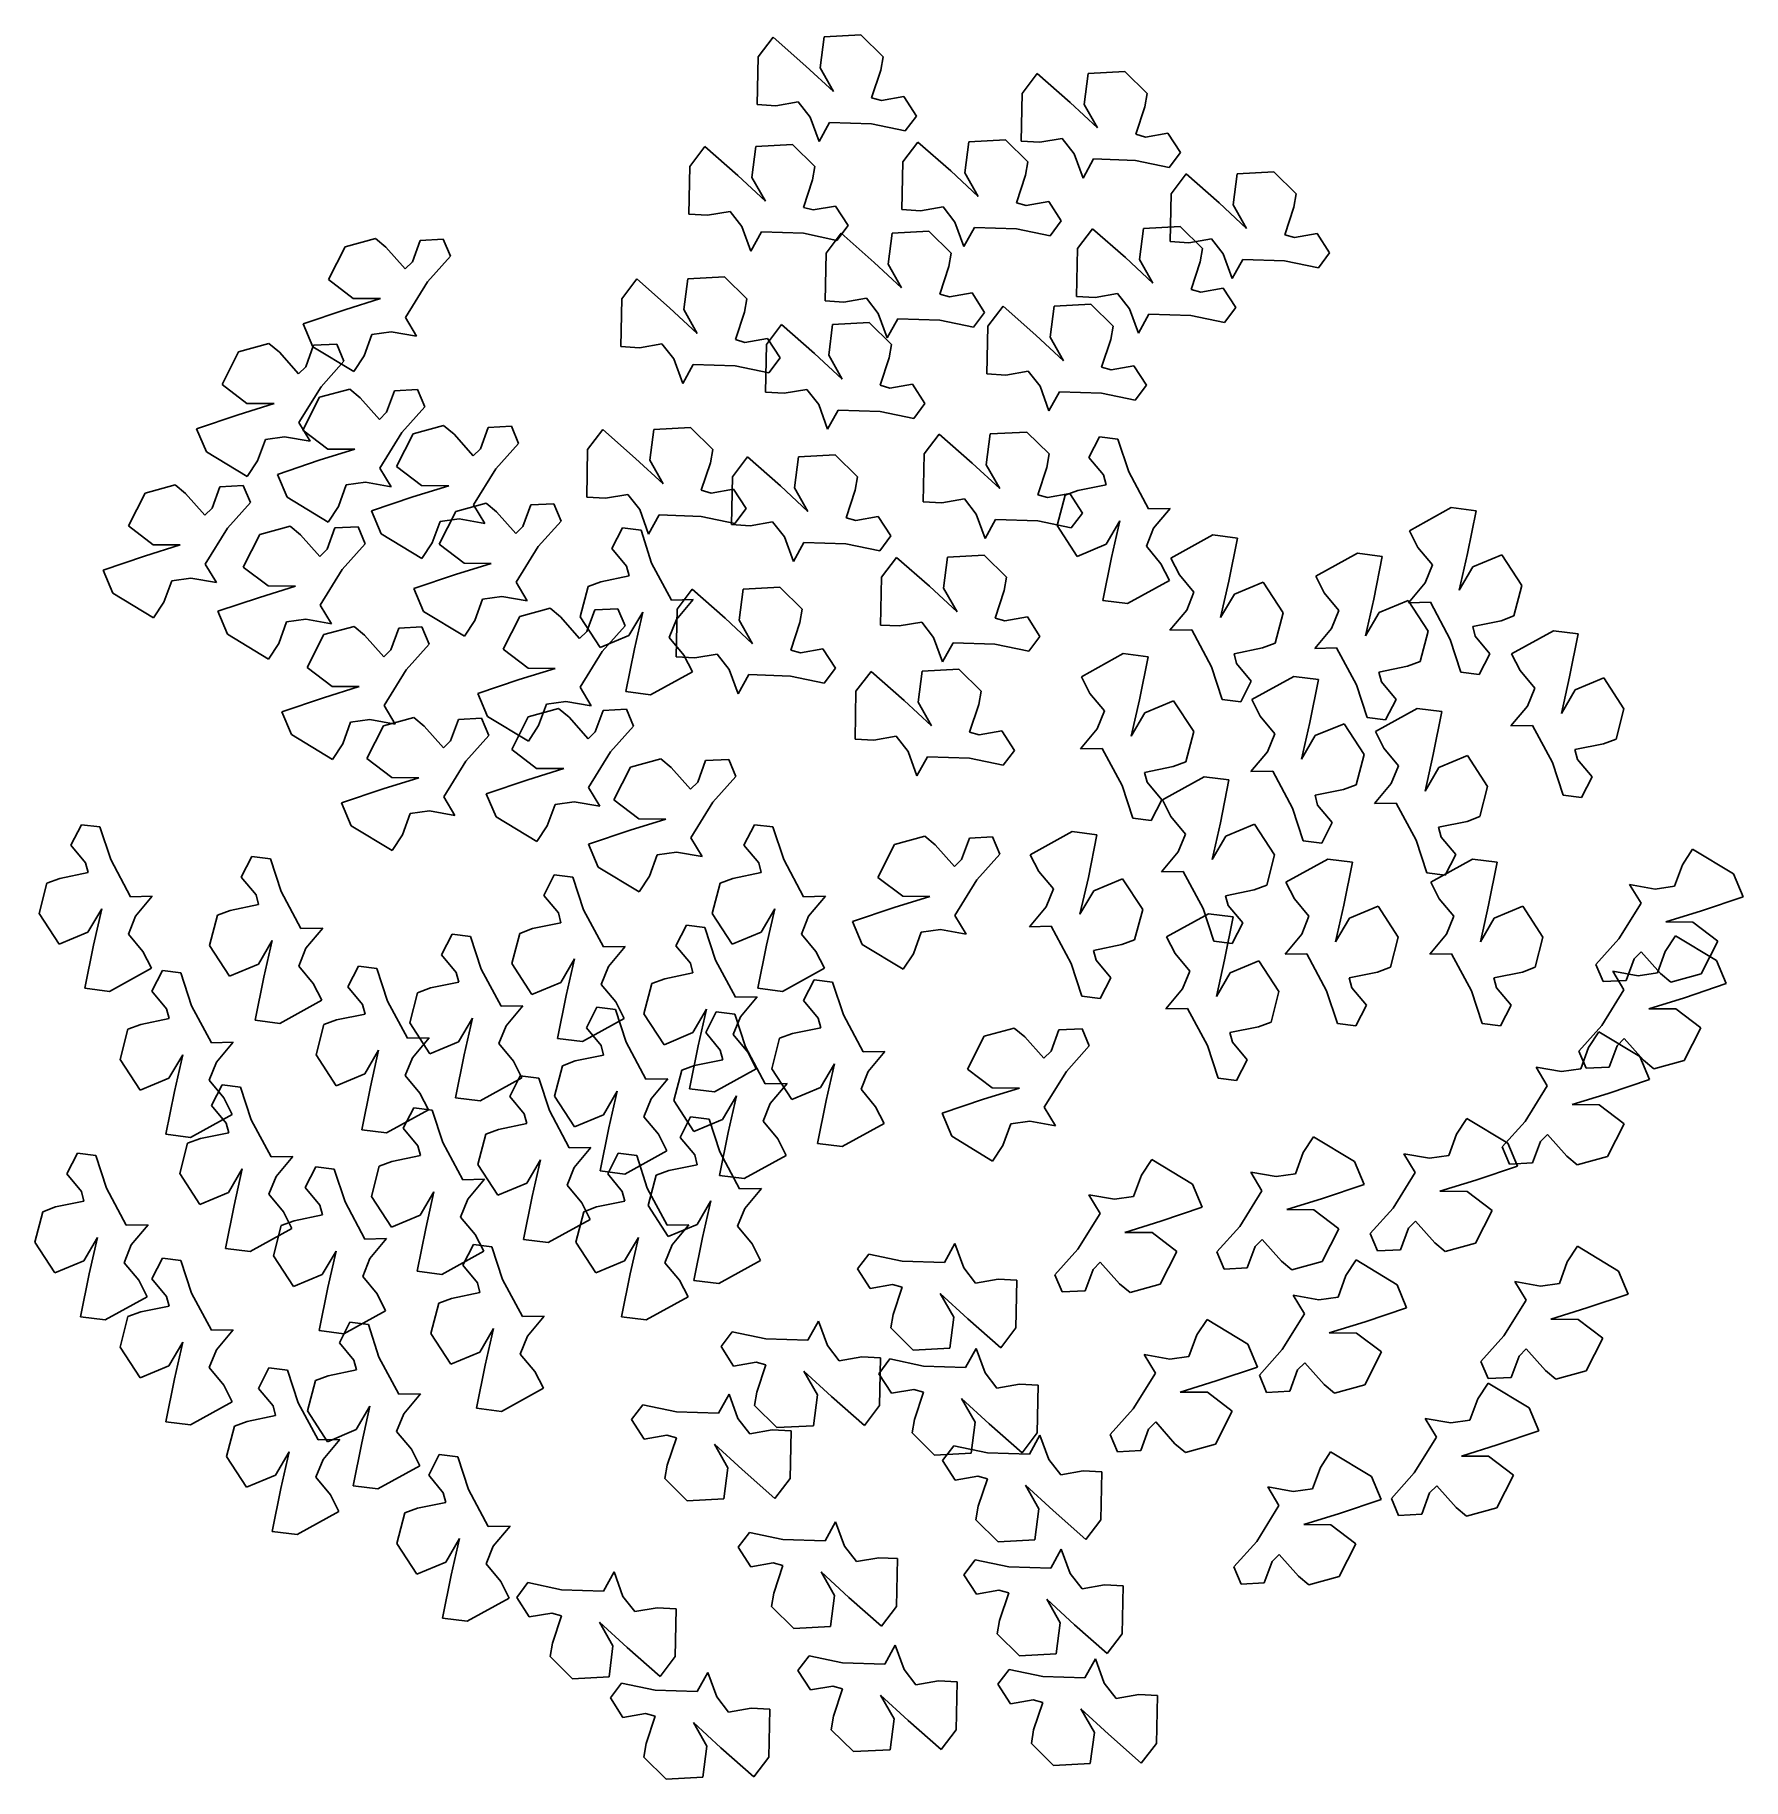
# Model space of a CAD drawing. Extents: x 375.13 to 376.52, y 85.23 to 86.64.
import ezdxf

# ---------------------------------------------------------------- set-up
doc = ezdxf.new("R2010")
doc.units = 0
doc.header["$LTSCALE"] = 0.5
doc.layers.get('0').update_dxf_attribs({"linetype": 'CONTINUOUS'})

msp = doc.modelspace()

# ---------------------------------------------------------------- linework, layer by layer
for p, q in [((375.7315, 86.6373), (375.7193, 86.6213)), ((375.7581, 86.6139), (375.7315, 86.6373)), ((375.7728, 86.6375), (375.7696, 86.6124)), ((375.8025, 86.6391), (375.7728, 86.6375)), ((375.8206, 86.6213), (375.8025, 86.6391)), ((375.7193, 86.6213), (375.7185, 86.5826)), ((375.8187, 86.6104), (375.8206, 86.6213)), ((375.7805, 86.5933), (375.7581, 86.6139)), ((375.7696, 86.6124), (375.7805, 86.5933)), ((375.8113, 86.5882), (375.8187, 86.6104)), ((375.9454, 86.6077), (375.9332, 86.5917)), ((375.972, 86.5843), (375.9454, 86.6077)), ((375.9867, 86.6079), (375.9834, 86.5828)), ((376.0163, 86.6095), (375.9867, 86.6079)), ((376.0344, 86.5917), (376.0163, 86.6095)), ((375.8374, 86.5891), (375.8192, 86.586)), ((375.8476, 86.5734), (375.8374, 86.5891)), ((375.9332, 86.5917), (375.9324, 86.5529)), ((376.0326, 86.5808), (376.0344, 86.5917)), ((375.7185, 86.5826), (375.7336, 86.5817)), ((375.7336, 86.5817), (375.7519, 86.5849)), ((375.7519, 86.5849), (375.7615, 86.5725)), ((375.8192, 86.586), (375.8113, 86.5882)), ((375.9943, 86.5637), (375.972, 86.5843)), ((375.9834, 86.5828), (375.9943, 86.5637)), ((376.0252, 86.5586), (376.0326, 86.5808)), ((375.7615, 86.5725), (375.7687, 86.5527)), ((375.7687, 86.5527), (375.7772, 86.5682)), ((375.7772, 86.5682), (375.8112, 86.5671)), ((375.8112, 86.5671), (375.8385, 86.5614)), ((375.8385, 86.5614), (375.8476, 86.5734)), ((375.6763, 86.5486), (375.6641, 86.5325)), ((375.7029, 86.5252), (375.6763, 86.5486)), ((375.7175, 86.5488), (375.7143, 86.5237)), ((375.7472, 86.5504), (375.7175, 86.5488)), ((375.7653, 86.5325), (375.7472, 86.5504)), ((375.8488, 86.5523), (375.8366, 86.5363)), ((375.8754, 86.5289), (375.8488, 86.5523)), ((375.8901, 86.5525), (375.8868, 86.5274)), ((375.9197, 86.5541), (375.8901, 86.5525)), ((375.9378, 86.5363), (375.9197, 86.5541)), ((375.9324, 86.5529), (375.9475, 86.5521)), ((375.9475, 86.5521), (375.9657, 86.5553)), ((375.9657, 86.5553), (375.9753, 86.5429)), ((376.033, 86.5564), (376.0252, 86.5586)), ((376.0512, 86.5595), (376.033, 86.5564)), ((376.0615, 86.5438), (376.0512, 86.5595)), ((375.6641, 86.5325), (375.6633, 86.4938)), ((375.7635, 86.5217), (375.7653, 86.5325)), ((375.8366, 86.5363), (375.8358, 86.4976)), ((375.936, 86.5254), (375.9378, 86.5363)), ((375.9753, 86.5429), (375.9826, 86.5231)), ((375.9826, 86.5231), (375.9911, 86.5386)), ((375.9911, 86.5386), (376.0251, 86.5375)), ((376.0251, 86.5375), (376.0523, 86.5318)), ((376.0523, 86.5318), (376.0615, 86.5438)), ((375.7252, 86.5045), (375.7029, 86.5252)), ((375.7143, 86.5237), (375.7252, 86.5045)), ((375.756, 86.4994), (375.7635, 86.5217)), ((375.8977, 86.5083), (375.8754, 86.5289)), ((375.8868, 86.5274), (375.8977, 86.5083)), ((375.9286, 86.5032), (375.936, 86.5254)), ((376.0661, 86.5265), (376.0539, 86.5104)), ((376.0927, 86.503), (376.0661, 86.5265)), ((376.1074, 86.5266), (376.1042, 86.5016)), ((376.1371, 86.5282), (376.1074, 86.5266)), ((376.1551, 86.5104), (376.1371, 86.5282)), ((375.9547, 86.5041), (375.9364, 86.501)), ((375.9649, 86.4884), (375.9547, 86.5041)), ((376.0539, 86.5104), (376.0531, 86.4717)), ((376.1533, 86.4995), (376.1551, 86.5104)), ((375.6633, 86.4938), (375.6784, 86.493)), ((375.6784, 86.493), (375.6966, 86.4961)), ((375.6966, 86.4961), (375.7062, 86.4838)), ((375.7639, 86.4973), (375.756, 86.4994)), ((375.7821, 86.5004), (375.7639, 86.4973)), ((375.7923, 86.4847), (375.7821, 86.5004)), ((375.8358, 86.4976), (375.8509, 86.4967)), ((375.8509, 86.4967), (375.8691, 86.4999)), ((375.8691, 86.4999), (375.8787, 86.4875)), ((375.9364, 86.501), (375.9286, 86.5032)), ((376.115, 86.4824), (376.0927, 86.503)), ((376.1042, 86.5016), (376.115, 86.4824)), ((376.1459, 86.4773), (376.1533, 86.4995)), ((375.7062, 86.4838), (375.7134, 86.464)), ((375.7134, 86.464), (375.722, 86.4795)), ((375.722, 86.4795), (375.756, 86.4784)), ((375.756, 86.4784), (375.7832, 86.4726)), ((375.7867, 86.4784), (375.7745, 86.4623)), ((375.7832, 86.4726), (375.7923, 86.4847)), ((375.8133, 86.4549), (375.7867, 86.4784)), ((375.828, 86.4785), (375.8248, 86.4535)), ((375.8577, 86.4801), (375.828, 86.4785)), ((375.8757, 86.4623), (375.8577, 86.4801)), ((375.8787, 86.4875), (375.886, 86.4677)), ((375.886, 86.4677), (375.8945, 86.4832)), ((375.8945, 86.4832), (375.9285, 86.4821)), ((375.9285, 86.4821), (375.9558, 86.4764)), ((375.9558, 86.4764), (375.9649, 86.4884)), ((375.9902, 86.4821), (375.978, 86.466)), ((376.0168, 86.4587), (375.9902, 86.4821)), ((376.0315, 86.4823), (376.0282, 86.4572)), ((376.0612, 86.4839), (376.0315, 86.4823)), ((376.0792, 86.466), (376.0612, 86.4839)), ((376.1538, 86.4751), (376.1459, 86.4773)), ((376.172, 86.4783), (376.1538, 86.4751)), ((376.1822, 86.4625), (376.172, 86.4783)), ((375.3849, 86.4675), (375.3715, 86.441)), ((375.4094, 86.4742), (375.3849, 86.4675)), ((375.4179, 86.4672), (375.4094, 86.4742)), ((375.4334, 86.4496), (375.4179, 86.4672)), ((375.4456, 86.4727), (375.4393, 86.4554)), ((375.4644, 86.4737), (375.4456, 86.4727)), ((375.4702, 86.4598), (375.4644, 86.4737)), ((375.7745, 86.4623), (375.7737, 86.4236)), ((375.8739, 86.4514), (375.8757, 86.4623)), ((375.978, 86.466), (375.9772, 86.4273)), ((376.0531, 86.4717), (376.0682, 86.4708)), ((376.0682, 86.4708), (376.0865, 86.474)), ((376.0774, 86.4552), (376.0792, 86.466)), ((376.0865, 86.474), (376.0961, 86.4617)), ((376.0961, 86.4617), (376.1033, 86.4419)), ((376.1731, 86.4505), (376.1822, 86.4625)), ((375.4393, 86.4554), (375.4334, 86.4496)), ((375.4516, 86.4391), (375.4702, 86.4598)), ((375.8356, 86.4343), (375.8133, 86.4549)), ((375.8248, 86.4535), (375.8356, 86.4343)), ((375.8665, 86.4292), (375.8739, 86.4514)), ((376.0391, 86.438), (376.0168, 86.4587)), ((376.0282, 86.4572), (376.0391, 86.438)), ((376.07, 86.4329), (376.0774, 86.4552)), ((376.1033, 86.4419), (376.1118, 86.4573)), ((376.1118, 86.4573), (376.1458, 86.4562)), ((376.1458, 86.4562), (376.1731, 86.4505)), ((375.3715, 86.441), (375.3915, 86.4256)), ((375.4337, 86.4101), (375.4516, 86.4391)), ((375.6211, 86.4415), (375.6089, 86.4254)), ((375.6477, 86.418), (375.6211, 86.4415)), ((375.6624, 86.4416), (375.6591, 86.4166)), ((375.692, 86.4432), (375.6624, 86.4416)), ((375.7101, 86.4254), (375.692, 86.4432)), ((376.0961, 86.4339), (376.0778, 86.4307)), ((376.1063, 86.4182), (376.0961, 86.4339)), ((375.4136, 86.4255), (375.3845, 86.4165)), ((375.3915, 86.4256), (375.4136, 86.4255)), ((375.6089, 86.4254), (375.6081, 86.3867)), ((375.7083, 86.4145), (375.7101, 86.4254)), ((375.7737, 86.4236), (375.7888, 86.4227)), ((375.7888, 86.4227), (375.8071, 86.4259)), ((375.8071, 86.4259), (375.8167, 86.4136)), ((375.8744, 86.427), (375.8665, 86.4292)), ((375.8926, 86.4302), (375.8744, 86.427)), ((375.9028, 86.4144), (375.8926, 86.4302)), ((375.9177, 86.4193), (375.9055, 86.4032)), ((375.9443, 86.3958), (375.9177, 86.4193)), ((375.959, 86.4194), (375.9558, 86.3943)), ((375.9887, 86.421), (375.959, 86.4194)), ((375.9772, 86.4273), (375.9923, 86.4265)), ((376.0068, 86.4032), (375.9887, 86.421)), ((375.9923, 86.4265), (376.0105, 86.4296)), ((376.0105, 86.4296), (376.0202, 86.4173)), ((376.0778, 86.4307), (376.07, 86.4329)), ((375.3845, 86.4165), (375.3509, 86.4051)), ((375.3509, 86.4051), (375.3588, 86.3865)), ((375.4428, 86.395), (375.4337, 86.4101)), ((375.67, 86.3974), (375.6477, 86.418)), ((375.6591, 86.4166), (375.67, 86.3974)), ((375.7009, 86.3923), (375.7083, 86.4145)), ((375.8094, 86.4062), (375.7797, 86.4046)), ((375.8274, 86.3884), (375.8094, 86.4062)), ((375.8167, 86.4136), (375.8239, 86.3938)), ((375.8239, 86.3938), (375.8324, 86.4092)), ((375.8324, 86.4092), (375.8664, 86.4081)), ((375.8664, 86.4081), (375.8937, 86.4024)), ((375.8937, 86.4024), (375.9028, 86.4144)), ((376.0202, 86.4173), (376.0274, 86.3975)), ((376.0274, 86.3975), (376.0359, 86.413)), ((376.0359, 86.413), (376.0699, 86.4119)), ((376.0699, 86.4119), (376.0972, 86.4061)), ((376.0972, 86.4061), (376.1063, 86.4182)), ((375.4002, 86.3792), (375.4066, 86.3965)), ((375.4066, 86.3965), (375.4221, 86.3987)), ((375.4221, 86.3987), (375.4428, 86.395)), ((375.7087, 86.3901), (375.7009, 86.3923)), ((375.727, 86.3933), (375.7087, 86.3901)), ((375.7384, 86.4045), (375.7262, 86.3884)), ((375.7372, 86.3775), (375.727, 86.3933)), ((375.765, 86.3811), (375.7384, 86.4045)), ((375.7797, 86.4046), (375.7765, 86.3796)), ((375.9055, 86.4032), (375.9047, 86.3645)), ((375.9667, 86.3752), (375.9443, 86.3958)), ((375.9558, 86.3943), (375.9667, 86.3752)), ((375.9975, 86.3701), (376.005, 86.3923)), ((376.005, 86.3923), (376.0068, 86.4032)), ((375.2986, 86.3825), (375.2852, 86.356)), ((375.3231, 86.3892), (375.2986, 86.3825)), ((375.3316, 86.3822), (375.3231, 86.3892)), ((375.3471, 86.3646), (375.3316, 86.3822)), ((375.3593, 86.3877), (375.353, 86.3704)), ((375.3588, 86.3865), (375.3919, 86.3665)), ((375.3781, 86.3887), (375.3593, 86.3877)), ((375.3839, 86.3748), (375.3781, 86.3887)), ((375.3919, 86.3665), (375.4002, 86.3792)), ((375.6081, 86.3867), (375.6232, 86.3858)), ((375.6232, 86.3858), (375.6414, 86.389)), ((375.6414, 86.389), (375.651, 86.3767)), ((375.651, 86.3767), (375.6583, 86.3569)), ((375.7262, 86.3884), (375.7254, 86.3497)), ((375.7281, 86.3655), (375.7372, 86.3775)), ((375.7873, 86.3604), (375.765, 86.3811)), ((375.7765, 86.3796), (375.7873, 86.3604)), ((375.8182, 86.3553), (375.8256, 86.3776)), ((375.8256, 86.3776), (375.8274, 86.3884)), ((375.353, 86.3704), (375.3471, 86.3646)), ((375.3654, 86.3541), (375.3839, 86.3748)), ((375.6583, 86.3569), (375.6668, 86.3723)), ((375.6668, 86.3723), (375.7008, 86.3712)), ((375.7008, 86.3712), (375.7281, 86.3655)), ((375.9047, 86.3645), (375.9199, 86.3636)), ((375.9199, 86.3636), (375.9381, 86.3668)), ((375.9381, 86.3668), (375.9477, 86.3545)), ((376.0054, 86.3679), (375.9975, 86.3701)), ((376.0236, 86.371), (376.0054, 86.3679)), ((376.0338, 86.3553), (376.0236, 86.371)), ((375.2852, 86.356), (375.3053, 86.3406)), ((375.3474, 86.3251), (375.3654, 86.3541)), ((375.3887, 86.3523), (375.3642, 86.3456)), ((375.3971, 86.3453), (375.3887, 86.3523)), ((375.4249, 86.3508), (375.4185, 86.3335)), ((375.4436, 86.3518), (375.4249, 86.3508)), ((375.4495, 86.3379), (375.4436, 86.3518)), ((375.7254, 86.3497), (375.7405, 86.3489)), ((375.7405, 86.3489), (375.7588, 86.352)), ((375.7588, 86.352), (375.7684, 86.3397)), ((375.8261, 86.3531), (375.8182, 86.3553)), ((375.8443, 86.3563), (375.8261, 86.3531)), ((375.8545, 86.3405), (375.8443, 86.3563)), ((375.9477, 86.3545), (375.9549, 86.3347)), ((375.9549, 86.3347), (375.9634, 86.3501)), ((375.9634, 86.3501), (375.9975, 86.349)), ((375.9975, 86.349), (376.0247, 86.3433)), ((376.0247, 86.3433), (376.0338, 86.3553)), ((375.3273, 86.3405), (375.2982, 86.3315)), ((375.3053, 86.3406), (375.3273, 86.3405)), ((375.3642, 86.3456), (375.3507, 86.3191)), ((375.4127, 86.3277), (375.3971, 86.3453)), ((375.4309, 86.3172), (375.4495, 86.3379)), ((375.7684, 86.3397), (375.7756, 86.3199)), ((375.7756, 86.3199), (375.7841, 86.3353)), ((375.7841, 86.3353), (375.8181, 86.3342)), ((375.8454, 86.3285), (375.8545, 86.3405)), ((375.2982, 86.3315), (375.2646, 86.3201)), ((375.2646, 86.3201), (375.2725, 86.3015)), ((375.3565, 86.31), (375.3474, 86.3251)), ((375.4185, 86.3335), (375.4127, 86.3277)), ((375.4646, 86.3227), (375.4401, 86.316)), ((375.4731, 86.3157), (375.4646, 86.3227)), ((375.5008, 86.3212), (375.4944, 86.3039)), ((375.5196, 86.3222), (375.5008, 86.3212)), ((375.5254, 86.3083), (375.5196, 86.3222)), ((375.6645, 86.3212), (375.6348, 86.3196)), ((375.6826, 86.3034), (375.6645, 86.3212)), ((375.8181, 86.3342), (375.8454, 86.3285)), ((375.3139, 86.2942), (375.3203, 86.3115)), ((375.3203, 86.3115), (375.3358, 86.3137)), ((375.3358, 86.3137), (375.3565, 86.31)), ((375.3507, 86.3191), (375.3708, 86.3037)), ((375.4129, 86.2882), (375.4309, 86.3172)), ((375.4401, 86.316), (375.4266, 86.2895)), ((375.4886, 86.2981), (375.4731, 86.3157)), ((375.5068, 86.2876), (375.5254, 86.3083)), ((375.5935, 86.3195), (375.5813, 86.3034)), ((375.6201, 86.2961), (375.5935, 86.3195)), ((375.6348, 86.3196), (375.6316, 86.2946)), ((375.866, 86.3158), (375.8538, 86.2997)), ((375.8926, 86.2923), (375.866, 86.3158)), ((375.9073, 86.3159), (375.9041, 86.2908)), ((375.937, 86.3175), (375.9073, 86.3159)), ((375.9551, 86.2997), (375.937, 86.3175)), ((375.9959, 86.3137), (375.9873, 86.2969)), ((376.0108, 86.3118), (375.9959, 86.3137)), ((376.0195, 86.2853), (376.0108, 86.3118)), ((375.2725, 86.3015), (375.3056, 86.2815)), ((375.3056, 86.2815), (375.3139, 86.2942)), ((375.3638, 86.2946), (375.3302, 86.2832)), ((375.3928, 86.3036), (375.3638, 86.2946)), ((375.3708, 86.3037), (375.3928, 86.3036)), ((375.4944, 86.3039), (375.4886, 86.2981)), ((375.5813, 86.3034), (375.5805, 86.2647)), ((375.6425, 86.2754), (375.6201, 86.2961)), ((375.6316, 86.2946), (375.6425, 86.2754)), ((375.6733, 86.2703), (375.6807, 86.2926)), ((375.6807, 86.2926), (375.6826, 86.3034)), ((375.7108, 86.2973), (375.6986, 86.2812)), ((375.7374, 86.2738), (375.7108, 86.2973)), ((375.7521, 86.2974), (375.7488, 86.2724)), ((375.7818, 86.299), (375.7521, 86.2974)), ((375.7998, 86.2812), (375.7818, 86.299)), ((375.8538, 86.2997), (375.853, 86.261)), ((375.915, 86.2717), (375.8926, 86.2923)), ((375.9532, 86.2888), (375.9551, 86.2997)), ((375.9873, 86.2969), (375.9992, 86.2827)), ((375.3302, 86.2832), (375.338, 86.2646)), ((375.4221, 86.2731), (375.4129, 86.2882)), ((375.4266, 86.2895), (375.4467, 86.2741)), ((375.4889, 86.2586), (375.5068, 86.2876)), ((375.6986, 86.2812), (375.6978, 86.2425)), ((375.798, 86.2703), (375.7998, 86.2812)), ((375.9041, 86.2908), (375.915, 86.2717)), ((375.9458, 86.2666), (375.9532, 86.2888)), ((375.9992, 86.2827), (376.0012, 86.2748)), ((376.0355, 86.2553), (376.0195, 86.2853)), ((375.2228, 86.268), (375.2093, 86.2415)), ((375.2473, 86.2747), (375.2228, 86.268)), ((375.2557, 86.2677), (375.2473, 86.2747)), ((375.2713, 86.2501), (375.2557, 86.2677)), ((375.2835, 86.2732), (375.2771, 86.2558)), ((375.3022, 86.2742), (375.2835, 86.2732)), ((375.3081, 86.2603), (375.3022, 86.2742)), ((375.338, 86.2646), (375.3712, 86.2446)), ((375.3795, 86.2573), (375.3858, 86.2746)), ((375.3858, 86.2746), (375.4013, 86.2768)), ((375.4013, 86.2768), (375.4221, 86.2731)), ((375.4397, 86.265), (375.4061, 86.2536)), ((375.4688, 86.274), (375.4397, 86.265)), ((375.4467, 86.2741), (375.4688, 86.274)), ((375.5805, 86.2647), (375.5957, 86.2639)), ((375.5957, 86.2639), (375.6139, 86.267)), ((375.6139, 86.267), (375.6235, 86.2547)), ((375.6812, 86.2681), (375.6733, 86.2703)), ((375.6994, 86.2713), (375.6812, 86.2681)), ((375.7096, 86.2555), (375.6994, 86.2713)), ((375.7597, 86.2532), (375.7374, 86.2738)), ((375.7488, 86.2724), (375.7597, 86.2532)), ((375.7906, 86.2481), (375.798, 86.2703)), ((375.9537, 86.2644), (375.9458, 86.2666)), ((375.9719, 86.2676), (375.9537, 86.2644)), ((375.9679, 86.2663), (375.9615, 86.2417)), ((375.9782, 86.2701), (375.9679, 86.2663)), ((375.9821, 86.2518), (375.9719, 86.2676)), ((376.0012, 86.2748), (375.9782, 86.2701)), ((375.2771, 86.2558), (375.2713, 86.2501)), ((375.2895, 86.2395), (375.3081, 86.2603)), ((375.3712, 86.2446), (375.3795, 86.2573)), ((375.4061, 86.2536), (375.414, 86.235)), ((375.4745, 86.2531), (375.4611, 86.2266)), ((375.499, 86.2598), (375.4745, 86.2531)), ((375.498, 86.2435), (375.4889, 86.2586)), ((375.5075, 86.2528), (375.499, 86.2598)), ((375.5231, 86.2353), (375.5075, 86.2528)), ((375.5353, 86.2584), (375.5289, 86.241)), ((375.554, 86.2593), (375.5353, 86.2584)), ((375.5599, 86.2454), (375.554, 86.2593)), ((375.6235, 86.2547), (375.6307, 86.2349)), ((375.6307, 86.2349), (375.6392, 86.2503)), ((375.6392, 86.2503), (375.6732, 86.2492)), ((375.7005, 86.2435), (375.7096, 86.2555)), ((375.853, 86.261), (375.8682, 86.2601)), ((375.8682, 86.2601), (375.8864, 86.2633)), ((375.8864, 86.2633), (375.896, 86.251)), ((375.896, 86.251), (375.9032, 86.2312)), ((375.973, 86.2398), (375.9821, 86.2518)), ((376.0532, 86.2556), (376.0355, 86.2553)), ((376.0396, 86.2395), (376.0532, 86.2556)), ((376.2807, 86.2563), (376.2468, 86.2376)), ((376.3008, 86.2537), (376.2807, 86.2563)), ((376.2938, 86.219), (376.3008, 86.2537)), ((375.2093, 86.2415), (375.2294, 86.2261)), ((375.2715, 86.2106), (375.2895, 86.2395)), ((375.3404, 86.2413), (375.3159, 86.2346)), ((375.3488, 86.2343), (375.3404, 86.2413)), ((375.3766, 86.2399), (375.3702, 86.2225)), ((375.3953, 86.2408), (375.3766, 86.2399)), ((375.4012, 86.2269), (375.3953, 86.2408)), ((375.4554, 86.2277), (375.4618, 86.245)), ((375.4618, 86.245), (375.4772, 86.2472)), ((375.4772, 86.2472), (375.498, 86.2435)), ((375.5289, 86.241), (375.5231, 86.2353)), ((375.5413, 86.2247), (375.5599, 86.2454)), ((375.6095, 86.2398), (375.601, 86.2231)), ((375.6245, 86.2379), (375.6095, 86.2398)), ((375.6331, 86.2114), (375.6245, 86.2379)), ((375.6732, 86.2492), (375.7005, 86.2435)), ((375.6978, 86.2425), (375.7129, 86.2416)), ((375.7129, 86.2416), (375.7311, 86.2448)), ((375.7311, 86.2448), (375.7408, 86.2325)), ((375.7984, 86.2459), (375.7906, 86.2481)), ((375.8167, 86.2491), (375.7984, 86.2459)), ((375.8269, 86.2333), (375.8167, 86.2491)), ((375.9032, 86.2312), (375.9117, 86.2466)), ((375.9117, 86.2466), (375.9458, 86.2455)), ((375.9458, 86.2455), (375.973, 86.2398)), ((375.9615, 86.2417), (375.9777, 86.2168)), ((376.0011, 86.2266), (376.0122, 86.2456)), ((376.0122, 86.2456), (376.0055, 86.2159)), ((376.0338, 86.225), (376.0396, 86.2395)), ((376.2468, 86.2376), (376.2537, 86.2241)), ((375.2514, 86.226), (375.2224, 86.2169)), ((375.2294, 86.2261), (375.2514, 86.226)), ((375.3159, 86.2346), (375.3024, 86.2081)), ((375.3644, 86.2168), (375.3488, 86.2343)), ((375.3702, 86.2225), (375.3644, 86.2168)), ((375.3826, 86.2062), (375.4012, 86.2269)), ((375.414, 86.235), (375.4471, 86.215)), ((375.4471, 86.215), (375.4554, 86.2277)), ((375.4611, 86.2266), (375.4812, 86.2113)), ((375.5233, 86.1958), (375.5413, 86.2247)), ((375.601, 86.2231), (375.6128, 86.2088)), ((375.7408, 86.2325), (375.748, 86.2127)), ((375.748, 86.2127), (375.7565, 86.2281)), ((375.7565, 86.2281), (375.7905, 86.227)), ((375.7905, 86.227), (375.8178, 86.2213)), ((375.8178, 86.2213), (375.8269, 86.2333)), ((375.9777, 86.2168), (376.0011, 86.2266)), ((376.0456, 86.2108), (376.0338, 86.225)), ((376.0876, 86.2341), (376.0536, 86.2154)), ((376.1076, 86.2316), (376.0876, 86.2341)), ((376.1006, 86.1968), (376.1076, 86.2316)), ((376.2537, 86.2241), (376.2655, 86.2099)), ((375.2224, 86.2169), (375.1888, 86.2056)), ((375.2807, 86.1955), (375.2715, 86.2106)), ((375.3024, 86.2081), (375.3225, 86.1928)), ((375.5032, 86.2111), (375.4742, 86.2021)), ((375.4812, 86.2113), (375.5032, 86.2111)), ((375.6128, 86.2088), (375.6149, 86.2009)), ((375.6492, 86.1814), (375.6331, 86.2114)), ((375.8315, 86.216), (375.8193, 86.1999)), ((375.8581, 86.1926), (375.8315, 86.216)), ((375.8728, 86.2162), (375.8696, 86.1911)), ((375.9025, 86.2178), (375.8728, 86.2162)), ((375.9206, 86.1999), (375.9025, 86.2178)), ((376.0055, 86.2159), (375.9985, 86.1811)), ((376.0525, 86.1973), (376.0456, 86.2108)), ((376.0536, 86.2154), (376.0605, 86.2019)), ((376.2049, 86.2194), (376.171, 86.2007)), ((376.2249, 86.2168), (376.2049, 86.2194)), ((376.2179, 86.1821), (376.2249, 86.2168)), ((376.2655, 86.2099), (376.2596, 86.1954)), ((376.2871, 86.1893), (376.2938, 86.219)), ((376.2982, 86.2083), (376.2871, 86.1893)), ((376.3216, 86.2181), (376.2982, 86.2083)), ((376.3378, 86.1931), (376.3216, 86.2181)), ((375.1888, 86.2056), (375.1966, 86.187)), ((375.238, 86.1796), (375.2444, 86.197)), ((375.2444, 86.197), (375.2599, 86.1992)), ((375.2599, 86.1992), (375.2807, 86.1955)), ((375.3646, 86.1773), (375.3826, 86.2062)), ((375.4742, 86.2021), (375.4406, 86.1908)), ((375.5324, 86.1807), (375.5233, 86.1958)), ((375.5919, 86.1962), (375.5816, 86.1924)), ((375.6149, 86.2009), (375.5919, 86.1962)), ((375.8193, 86.1999), (375.8185, 86.1612)), ((375.9187, 86.1891), (375.9206, 86.1999)), ((376.0186, 86.1786), (376.0525, 86.1973)), ((376.0605, 86.2019), (376.0723, 86.1877)), ((376.0939, 86.1672), (376.1006, 86.1968)), ((376.1284, 86.1959), (376.1051, 86.1862)), ((376.1446, 86.171), (376.1284, 86.1959)), ((376.171, 86.2007), (376.1778, 86.1872)), ((376.2596, 86.1954), (376.2461, 86.1792)), ((376.3314, 86.1686), (376.3378, 86.1931)), ((375.1966, 86.187), (375.2298, 86.167)), ((375.2298, 86.167), (375.238, 86.1796)), ((375.3155, 86.1836), (375.2819, 86.1723)), ((375.3446, 86.1926), (375.3155, 86.1836)), ((375.3225, 86.1928), (375.3446, 86.1926)), ((375.4406, 86.1908), (375.4484, 86.1722)), ((375.4898, 86.1648), (375.4962, 86.1822)), ((375.4962, 86.1822), (375.5117, 86.1843)), ((375.5117, 86.1843), (375.5324, 86.1807)), ((375.5816, 86.1924), (375.5751, 86.1678)), ((375.6668, 86.1818), (375.6492, 86.1814)), ((375.6533, 86.1656), (375.6668, 86.1818)), ((375.666, 86.1901), (375.6538, 86.174)), ((375.6926, 86.1667), (375.666, 86.1901)), ((375.7073, 86.1903), (375.704, 86.1652)), ((375.7369, 86.1919), (375.7073, 86.1903)), ((375.755, 86.174), (375.7369, 86.1919)), ((375.8805, 86.1719), (375.8581, 86.1926)), ((375.8696, 86.1911), (375.8805, 86.1719)), ((375.9113, 86.1668), (375.9187, 86.1891)), ((375.9985, 86.1811), (376.0186, 86.1786)), ((376.0723, 86.1877), (376.0665, 86.1732)), ((376.1051, 86.1862), (376.0939, 86.1672)), ((376.1778, 86.1872), (376.1897, 86.173)), ((376.2112, 86.1524), (376.2179, 86.1821)), ((376.2457, 86.1811), (376.2224, 86.1714)), ((376.2619, 86.1562), (376.2457, 86.1811)), ((376.2461, 86.1792), (376.2638, 86.1796)), ((376.2638, 86.1796), (376.2798, 86.1496)), ((375.2819, 86.1723), (375.2897, 86.1537)), ((375.3375, 86.1637), (375.353, 86.1658)), ((375.353, 86.1658), (375.3738, 86.1622)), ((375.3738, 86.1622), (375.3646, 86.1773)), ((375.4484, 86.1722), (375.4815, 86.1521)), ((375.4815, 86.1521), (375.4898, 86.1648)), ((375.5263, 86.1681), (375.5129, 86.1416)), ((375.5508, 86.1748), (375.5263, 86.1681)), ((375.5593, 86.1678), (375.5508, 86.1748)), ((375.5748, 86.1503), (375.5593, 86.1678)), ((375.5751, 86.1678), (375.5914, 86.1429)), ((375.587, 86.1734), (375.5807, 86.156)), ((375.6058, 86.1743), (375.587, 86.1734)), ((375.6116, 86.1604), (375.6058, 86.1743)), ((375.6147, 86.1527), (375.6259, 86.1717)), ((375.6259, 86.1717), (375.6192, 86.142)), ((375.6474, 86.1511), (375.6533, 86.1656)), ((375.6538, 86.174), (375.653, 86.1353)), ((375.7149, 86.146), (375.6926, 86.1667)), ((375.704, 86.1652), (375.7149, 86.146)), ((375.7532, 86.1632), (375.755, 86.174)), ((375.9192, 86.1646), (375.9113, 86.1668)), ((375.9374, 86.1678), (375.9192, 86.1646)), ((375.9476, 86.152), (375.9374, 86.1678)), ((376.0665, 86.1732), (376.0529, 86.1571)), ((376.1382, 86.1464), (376.1446, 86.171)), ((376.1897, 86.173), (376.1838, 86.1585)), ((376.2224, 86.1714), (376.2112, 86.1524)), ((376.3211, 86.1647), (376.3314, 86.1686)), ((375.2897, 86.1537), (375.3229, 86.1336)), ((375.3312, 86.1463), (375.3375, 86.1637)), ((375.3677, 86.1534), (375.3542, 86.1268)), ((375.3921, 86.1601), (375.3677, 86.1534)), ((375.4006, 86.1531), (375.3921, 86.1601)), ((375.4162, 86.1355), (375.4006, 86.1531)), ((375.4284, 86.1586), (375.422, 86.1412)), ((375.4471, 86.1596), (375.4284, 86.1586)), ((375.453, 86.1457), (375.4471, 86.1596)), ((375.5807, 86.156), (375.5748, 86.1503)), ((375.5914, 86.1429), (375.6147, 86.1527)), ((375.5931, 86.1397), (375.6116, 86.1604)), ((375.6593, 86.1369), (375.6474, 86.1511)), ((375.7458, 86.1409), (375.7532, 86.1632)), ((375.8185, 86.1612), (375.8336, 86.1604)), ((375.8336, 86.1604), (375.8519, 86.1635)), ((375.8519, 86.1635), (375.8615, 86.1512)), ((375.8615, 86.1512), (375.8687, 86.1314)), ((375.9385, 86.14), (375.9476, 86.152)), ((376.0529, 86.1571), (376.0706, 86.1574)), ((376.0706, 86.1574), (376.0866, 86.1274)), ((376.1838, 86.1585), (376.1703, 86.1423)), ((376.2555, 86.1317), (376.2619, 86.1562)), ((376.2981, 86.16), (376.3211, 86.1647)), ((376.3001, 86.1521), (376.2981, 86.16)), ((376.312, 86.1379), (376.3001, 86.1521)), ((376.3636, 86.1565), (376.3296, 86.1378)), ((376.3836, 86.154), (376.3636, 86.1565)), ((376.3766, 86.1192), (376.3836, 86.154)), ((375.3229, 86.1336), (375.3312, 86.1463)), ((375.422, 86.1412), (375.4162, 86.1355)), ((375.4344, 86.1249), (375.453, 86.1457)), ((375.5129, 86.1416), (375.533, 86.1263)), ((375.5751, 86.1108), (375.5931, 86.1397)), ((375.6192, 86.142), (375.6122, 86.1073)), ((375.6661, 86.1234), (375.6593, 86.1369)), ((375.6681, 86.1345), (375.6863, 86.1376)), ((375.6863, 86.1376), (375.6959, 86.1253)), ((375.7536, 86.1388), (375.7458, 86.1409)), ((375.7718, 86.1419), (375.7536, 86.1388)), ((375.7821, 86.1262), (375.7718, 86.1419)), ((375.8687, 86.1314), (375.8772, 86.1469)), ((375.8772, 86.1469), (375.9112, 86.1457)), ((375.9112, 86.1457), (375.9385, 86.14)), ((376.0151, 86.138), (375.9812, 86.1193)), ((376.0352, 86.1355), (376.0151, 86.138)), ((376.1049, 86.1379), (376.1279, 86.1426)), ((376.1069, 86.13), (376.1049, 86.1379)), ((376.1279, 86.1426), (376.1382, 86.1464)), ((376.1703, 86.1423), (376.1879, 86.1427)), ((376.1879, 86.1427), (376.204, 86.1127)), ((376.2798, 86.1496), (376.2885, 86.1231)), ((376.3034, 86.1212), (376.312, 86.1379)), ((376.3296, 86.1378), (376.3365, 86.1243)), ((375.3542, 86.1268), (375.3743, 86.1115)), ((375.4164, 86.096), (375.4344, 86.1249)), ((375.555, 86.1261), (375.5259, 86.1171)), ((375.533, 86.1263), (375.555, 86.1261)), ((375.6322, 86.1047), (375.6661, 86.1234)), ((375.653, 86.1353), (375.6681, 86.1345)), ((375.6959, 86.1253), (375.7032, 86.1055)), ((375.7729, 86.1141), (375.7821, 86.1262)), ((375.8108, 86.1236), (375.7986, 86.1075)), ((375.8375, 86.1002), (375.8108, 86.1236)), ((375.8521, 86.1238), (375.8489, 86.0987)), ((375.8818, 86.1254), (375.8521, 86.1238)), ((375.8999, 86.1075), (375.8818, 86.1254)), ((376.0282, 86.1007), (376.0352, 86.1355)), ((376.0866, 86.1274), (376.0953, 86.101)), ((376.1188, 86.1158), (376.1069, 86.13)), ((376.2222, 86.1231), (376.2452, 86.1278)), ((376.2243, 86.1152), (376.2222, 86.1231)), ((376.2452, 86.1278), (376.2555, 86.1317)), ((376.2885, 86.1231), (376.3034, 86.1212)), ((376.3365, 86.1243), (376.3483, 86.1101)), ((375.3963, 86.1114), (375.3673, 86.1023)), ((375.3743, 86.1115), (375.3963, 86.1114)), ((375.5259, 86.1171), (375.4923, 86.1058)), ((375.5842, 86.0957), (375.5751, 86.1108)), ((375.7032, 86.1055), (375.7117, 86.121)), ((375.7117, 86.121), (375.7457, 86.1199)), ((375.7457, 86.1199), (375.7729, 86.1141)), ((375.9812, 86.1193), (375.988, 86.1058)), ((376.1103, 86.0991), (376.1188, 86.1158)), ((376.1531, 86.1195), (376.1192, 86.1008)), ((376.1732, 86.117), (376.1531, 86.1195)), ((376.1662, 86.0822), (376.1732, 86.117)), ((376.204, 86.1127), (376.2126, 86.0862)), ((376.2361, 86.101), (376.2243, 86.1152)), ((376.3483, 86.1101), (376.3425, 86.0956)), ((376.3699, 86.0895), (376.3766, 86.1192)), ((376.381, 86.1086), (376.3699, 86.0895)), ((376.4044, 86.1183), (376.381, 86.1086)), ((376.4206, 86.0934), (376.4044, 86.1183)), ((375.3673, 86.1023), (375.3337, 86.091)), ((375.4255, 86.0809), (375.4164, 86.096)), ((375.4923, 86.1058), (375.5002, 86.0872)), ((375.5416, 86.0798), (375.548, 86.0972)), ((375.548, 86.0972), (375.5635, 86.0993)), ((375.5635, 86.0993), (375.5842, 86.0957)), ((375.6122, 86.1073), (375.6322, 86.1047)), ((375.7986, 86.1075), (375.7979, 86.0688)), ((375.8598, 86.0795), (375.8375, 86.1002)), ((375.8489, 86.0987), (375.8598, 86.0795)), ((375.8906, 86.0744), (375.8981, 86.0967)), ((375.8981, 86.0967), (375.8999, 86.1075)), ((375.988, 86.1058), (375.9999, 86.0916)), ((376.0215, 86.0711), (376.0282, 86.1007)), ((376.0559, 86.0998), (376.0326, 86.0901)), ((376.0722, 86.0749), (376.0559, 86.0998)), ((376.0953, 86.101), (376.1103, 86.0991)), ((376.1192, 86.1008), (376.126, 86.0873)), ((376.2276, 86.0843), (376.2361, 86.101)), ((376.3425, 86.0956), (376.3289, 86.0795)), ((375.3337, 86.091), (375.3415, 86.0724)), ((375.3829, 86.065), (375.3893, 86.0824)), ((375.3893, 86.0824), (375.4048, 86.0846)), ((375.4048, 86.0846), (375.4255, 86.0809)), ((375.4404, 86.0862), (375.4159, 86.0795)), ((375.4489, 86.0792), (375.4404, 86.0862)), ((375.4767, 86.0847), (375.4703, 86.0674)), ((375.4954, 86.0857), (375.4767, 86.0847)), ((375.5013, 86.0718), (375.4954, 86.0857)), ((375.5002, 86.0872), (375.5333, 86.0671)), ((375.5332, 86.0868), (375.5198, 86.0603)), ((375.5577, 86.0936), (375.5332, 86.0868)), ((375.5662, 86.0866), (375.5577, 86.0936)), ((375.5817, 86.069), (375.5662, 86.0866)), ((375.5939, 86.0921), (375.5875, 86.0747)), ((375.6127, 86.0931), (375.5939, 86.0921)), ((375.6185, 86.0792), (375.6127, 86.0931)), ((375.9999, 86.0916), (375.994, 86.0771)), ((376.0326, 86.0901), (376.0215, 86.0711)), ((376.126, 86.0873), (376.1379, 86.0731)), ((376.1595, 86.0526), (376.1662, 86.0822)), ((376.1939, 86.0813), (376.1706, 86.0716)), ((376.2102, 86.0564), (376.1939, 86.0813)), ((376.2126, 86.0862), (376.2276, 86.0843)), ((376.2532, 86.0936), (376.2193, 86.075)), ((376.2732, 86.0911), (376.2532, 86.0936)), ((376.2662, 86.0564), (376.2732, 86.0911)), ((376.4142, 86.0688), (376.4206, 86.0934)), ((375.3415, 86.0724), (375.3746, 86.0524)), ((375.4159, 86.0795), (375.4025, 86.053)), ((375.4645, 86.0616), (375.4489, 86.0792)), ((375.4703, 86.0674), (375.4645, 86.0616)), ((375.4827, 86.051), (375.5013, 86.0718)), ((375.5333, 86.0671), (375.5416, 86.0798)), ((375.5875, 86.0747), (375.5817, 86.069)), ((375.5999, 86.0584), (375.6185, 86.0792)), ((375.7979, 86.0688), (375.813, 86.068)), ((375.813, 86.068), (375.8312, 86.0711)), ((375.8312, 86.0711), (375.8408, 86.0588)), ((375.8985, 86.0723), (375.8906, 86.0744)), ((375.9167, 86.0754), (375.8985, 86.0723)), ((375.9269, 86.0597), (375.9167, 86.0754)), ((375.994, 86.0771), (375.9805, 86.061)), ((376.0657, 86.0503), (376.0722, 86.0749)), ((376.1379, 86.0731), (376.132, 86.0586)), ((376.1706, 86.0716), (376.1595, 86.0526)), ((376.2193, 86.075), (376.2261, 86.0615)), ((376.3289, 86.0795), (376.3466, 86.0798)), ((376.3466, 86.0798), (376.3626, 86.0498)), ((376.4039, 86.065), (376.4142, 86.0688)), ((375.3746, 86.0524), (375.3829, 86.065)), ((375.4025, 86.053), (375.4226, 86.0376)), ((375.5198, 86.0603), (375.5398, 86.045)), ((375.582, 86.0295), (375.5999, 86.0584)), ((375.6405, 86.0529), (375.616, 86.0461)), ((375.649, 86.0459), (375.6405, 86.0529)), ((375.6955, 86.0523), (375.6767, 86.0514)), ((375.7013, 86.0384), (375.6955, 86.0523)), ((375.8408, 86.0588), (375.848, 86.039)), ((375.848, 86.039), (375.8566, 86.0545)), ((375.8566, 86.0545), (375.8906, 86.0534)), ((375.8906, 86.0534), (375.9178, 86.0476)), ((375.9178, 86.0476), (375.9269, 86.0597)), ((375.9805, 86.061), (375.9981, 86.0613)), ((375.9981, 86.0613), (376.0142, 86.0313)), ((376.132, 86.0586), (376.1185, 86.0425)), ((376.2037, 86.0318), (376.2102, 86.0564)), ((376.2261, 86.0615), (376.238, 86.0472)), ((376.2595, 86.0267), (376.2662, 86.0564)), ((376.294, 86.0554), (376.2707, 86.0457)), ((376.3102, 86.0305), (376.294, 86.0554)), ((376.3809, 86.0603), (376.4039, 86.065)), ((376.3829, 86.0524), (376.3809, 86.0603)), ((376.3948, 86.0382), (376.3829, 86.0524)), ((375.4226, 86.0376), (375.4446, 86.0375)), ((375.4647, 86.0221), (375.4827, 86.051)), ((375.5619, 86.0449), (375.5328, 86.0358)), ((375.5398, 86.045), (375.5619, 86.0449)), ((375.616, 86.0461), (375.6026, 86.0196)), ((375.6645, 86.0283), (375.649, 86.0459)), ((375.6767, 86.0514), (375.6704, 86.034)), ((375.6828, 86.0177), (375.7013, 86.0384)), ((376.0324, 86.0418), (376.0554, 86.0465)), ((376.0345, 86.0339), (376.0324, 86.0418)), ((376.0807, 86.0382), (376.0468, 86.0196)), ((376.0554, 86.0465), (376.0657, 86.0503)), ((376.1007, 86.0357), (376.0807, 86.0382)), ((376.1185, 86.0425), (376.1361, 86.0428)), ((376.1361, 86.0428), (376.1522, 86.0128)), ((376.238, 86.0472), (376.2321, 86.0328)), ((376.2707, 86.0457), (376.2595, 86.0267)), ((376.3626, 86.0498), (376.3713, 86.0233)), ((376.3863, 86.0215), (376.3948, 86.0382)), ((375.4156, 86.0284), (375.382, 86.0171)), ((375.4446, 86.0375), (375.4156, 86.0284)), ((375.5328, 86.0358), (375.4992, 86.0245)), ((375.4992, 86.0245), (375.5071, 86.0059)), ((375.5911, 86.0144), (375.582, 86.0295)), ((375.6704, 86.034), (375.6645, 86.0283)), ((376.0142, 86.0313), (376.0228, 86.0048)), ((376.0463, 86.0197), (376.0345, 86.0339)), ((376.0937, 86.001), (376.1007, 86.0357)), ((376.1704, 86.0233), (376.1934, 86.028)), ((376.1934, 86.028), (376.2037, 86.0318)), ((376.2321, 86.0328), (376.2186, 86.0166)), ((376.3038, 86.006), (376.3102, 86.0305)), ((375.382, 86.0171), (375.3898, 85.9985)), ((375.4376, 86.0085), (375.4531, 86.0107)), ((375.4531, 86.0107), (375.4738, 86.007)), ((375.4738, 86.007), (375.4647, 86.0221)), ((375.5485, 85.9985), (375.5549, 86.0159)), ((375.5549, 86.0159), (375.5703, 86.0181)), ((375.5703, 86.0181), (375.5911, 86.0144)), ((375.6026, 86.0196), (375.6227, 86.0043)), ((375.6648, 85.9888), (375.6828, 86.0177)), ((376.0378, 86.003), (376.0463, 86.0197)), ((376.0468, 86.0196), (376.0536, 86.0061)), ((376.1522, 86.0128), (376.1608, 85.9864)), ((376.1725, 86.0154), (376.1704, 86.0233)), ((376.1843, 86.0012), (376.1725, 86.0154)), ((376.2186, 86.0166), (376.2362, 86.017)), ((376.2362, 86.017), (376.2523, 85.9869)), ((376.3713, 86.0233), (376.3863, 86.0215)), ((375.1714, 85.9995), (375.1628, 85.9828)), ((375.1863, 85.9977), (375.1714, 85.9995)), ((375.195, 85.9712), (375.1863, 85.9977)), ((375.3898, 85.9985), (375.4229, 85.9785)), ((375.4312, 85.9912), (375.4376, 86.0085)), ((375.5071, 86.0059), (375.5402, 85.9859)), ((375.5402, 85.9859), (375.5485, 85.9985)), ((375.6447, 86.0041), (375.6157, 85.9951)), ((375.6227, 86.0043), (375.6447, 86.0041)), ((375.7165, 85.9995), (375.7079, 85.9828)), ((375.7314, 85.9977), (375.7165, 85.9995)), ((375.7401, 85.9712), (375.7314, 85.9977)), ((376.0228, 86.0048), (376.0378, 86.003)), ((376.0536, 86.0061), (376.0654, 85.9919)), ((376.087, 85.9713), (376.0937, 86.001)), ((376.1215, 86), (376.0982, 85.9903)), ((376.1377, 85.9751), (376.1215, 86)), ((376.1758, 85.9845), (376.1843, 86.0012)), ((376.2705, 85.9974), (376.2935, 86.0021)), ((376.2726, 85.9895), (376.2705, 85.9974)), ((376.2935, 86.0021), (376.3038, 86.006)), ((375.1628, 85.9828), (375.1747, 85.9686)), ((375.4229, 85.9785), (375.4312, 85.9912)), ((375.6157, 85.9951), (375.5821, 85.9838)), ((375.5821, 85.9838), (375.5899, 85.9652)), ((375.6739, 85.9737), (375.6648, 85.9888)), ((375.7079, 85.9828), (375.7198, 85.9686)), ((375.8299, 85.9834), (375.8164, 85.9568)), ((375.8544, 85.9901), (375.8299, 85.9834)), ((375.8628, 85.9831), (375.8544, 85.9901)), ((375.8784, 85.9655), (375.8628, 85.9831)), ((375.8906, 85.9886), (375.8842, 85.9712)), ((375.9093, 85.9896), (375.8906, 85.9886)), ((375.9152, 85.9757), (375.9093, 85.9896)), ((375.9737, 85.9939), (375.9398, 85.9752)), ((375.9937, 85.9914), (375.9737, 85.9939)), ((375.9868, 85.9566), (375.9937, 85.9914)), ((376.0654, 85.9919), (376.0596, 85.9774)), ((376.0982, 85.9903), (376.087, 85.9713)), ((376.1608, 85.9864), (376.1758, 85.9845)), ((376.2523, 85.9869), (376.2609, 85.9605)), ((376.2844, 85.9753), (376.2726, 85.9895)), ((375.1747, 85.9686), (375.1767, 85.9607)), ((375.211, 85.9412), (375.195, 85.9712)), ((375.3094, 85.9737), (375.3008, 85.9569)), ((375.3243, 85.9718), (375.3094, 85.9737)), ((375.333, 85.9453), (375.3243, 85.9718)), ((375.6313, 85.9578), (375.6377, 85.9752)), ((375.6377, 85.9752), (375.6532, 85.9773)), ((375.6532, 85.9773), (375.6739, 85.9737)), ((375.7198, 85.9686), (375.7218, 85.9607)), ((375.7561, 85.9412), (375.7401, 85.9712)), ((375.8842, 85.9712), (375.8784, 85.9655)), ((375.8966, 85.9549), (375.9152, 85.9757)), ((375.9398, 85.9752), (375.9466, 85.9617)), ((376.0596, 85.9774), (376.046, 85.9612)), ((376.1313, 85.9506), (376.1377, 85.9751)), ((376.1807, 85.9717), (376.1468, 85.953)), ((376.2008, 85.9691), (376.1807, 85.9717)), ((376.1938, 85.9344), (376.2008, 85.9691)), ((376.298, 85.9717), (376.2641, 85.953)), ((376.2759, 85.9586), (376.2844, 85.9753)), ((376.318, 85.9691), (376.298, 85.9717)), ((376.311, 85.9344), (376.318, 85.9691)), ((376.4761, 85.9797), (376.4679, 85.967)), ((376.5093, 85.9596), (376.4761, 85.9797)), ((375.1537, 85.956), (375.1434, 85.9522)), ((375.1767, 85.9607), (375.1537, 85.956)), ((375.3008, 85.9569), (375.3127, 85.9427)), ((375.5543, 85.9589), (375.5458, 85.9422)), ((375.5693, 85.957), (375.5543, 85.9589)), ((375.5779, 85.9306), (375.5693, 85.957)), ((375.5899, 85.9652), (375.623, 85.9451)), ((375.623, 85.9451), (375.6313, 85.9578)), ((375.6988, 85.956), (375.6885, 85.9522)), ((375.7218, 85.9607), (375.6988, 85.956)), ((375.8164, 85.9568), (375.8365, 85.9415)), ((375.8786, 85.926), (375.8966, 85.9549)), ((375.9466, 85.9617), (375.9585, 85.9475)), ((375.98, 85.9269), (375.9868, 85.9566)), ((376.0145, 85.9557), (375.9912, 85.9459)), ((376.0308, 85.9308), (376.0145, 85.9557)), ((376.046, 85.9612), (376.0637, 85.9616)), ((376.0637, 85.9616), (376.0797, 85.9315)), ((376.1468, 85.953), (376.1537, 85.9395)), ((376.2609, 85.9605), (376.2759, 85.9586)), ((376.2641, 85.953), (376.2709, 85.9395)), ((376.4679, 85.967), (376.4615, 85.9496)), ((376.5171, 85.941), (376.5093, 85.9596)), ((375.1434, 85.9522), (375.137, 85.9276)), ((375.2287, 85.9415), (375.211, 85.9412)), ((375.2151, 85.9254), (375.2287, 85.9415)), ((375.3127, 85.9427), (375.3147, 85.9348)), ((375.349, 85.9153), (375.333, 85.9453)), ((375.5458, 85.9422), (375.5576, 85.928)), ((375.6885, 85.9522), (375.6821, 85.9276)), ((375.7738, 85.9415), (375.7561, 85.9412)), ((375.7602, 85.9254), (375.7738, 85.9415)), ((375.8585, 85.9414), (375.8295, 85.9323)), ((375.8365, 85.9415), (375.8585, 85.9414)), ((375.9585, 85.9475), (375.9526, 85.933)), ((375.9912, 85.9459), (375.98, 85.9269)), ((376.098, 85.942), (376.121, 85.9467)), ((376.1001, 85.9341), (376.098, 85.942)), ((376.121, 85.9467), (376.1313, 85.9506)), ((376.1537, 85.9395), (376.1655, 85.9253)), ((376.2709, 85.9395), (376.2828, 85.9253)), ((376.446, 85.9474), (376.4252, 85.9511)), ((376.4252, 85.9511), (376.4344, 85.936)), ((376.4615, 85.9496), (376.446, 85.9474)), ((376.4835, 85.9297), (376.5171, 85.941)), ((375.137, 85.9276), (375.1532, 85.9027)), ((375.1766, 85.9124), (375.1877, 85.9314)), ((375.1877, 85.9314), (375.181, 85.9018)), ((375.2093, 85.9109), (375.2151, 85.9254)), ((375.2814, 85.9263), (375.275, 85.9017)), ((375.2917, 85.9301), (375.2814, 85.9263)), ((375.3147, 85.9348), (375.2917, 85.9301)), ((375.5576, 85.928), (375.5597, 85.9201)), ((375.594, 85.9005), (375.5779, 85.9306)), ((375.6821, 85.9276), (375.6983, 85.9027)), ((375.7217, 85.9124), (375.7328, 85.9314)), ((375.7328, 85.9314), (375.7261, 85.9018)), ((375.7544, 85.9109), (375.7602, 85.9254)), ((375.8295, 85.9323), (375.7959, 85.921)), ((375.8878, 85.9109), (375.8786, 85.926)), ((375.9526, 85.933), (375.9391, 85.9168)), ((376.0243, 85.9062), (376.0308, 85.9308)), ((376.0842, 85.9274), (376.0502, 85.9087)), ((376.0797, 85.9315), (376.0884, 85.9051)), ((376.1042, 85.9249), (376.0842, 85.9274)), ((376.0972, 85.8901), (376.1042, 85.9249)), ((376.1119, 85.9199), (376.1001, 85.9341)), ((376.1655, 85.9253), (376.1597, 85.9108)), ((376.1871, 85.9047), (376.1938, 85.9344)), ((376.2216, 85.9334), (376.1982, 85.9237)), ((376.2378, 85.9085), (376.2216, 85.9334)), ((376.2828, 85.9253), (376.2769, 85.9108)), ((376.3043, 85.9047), (376.311, 85.9344)), ((376.3388, 85.9334), (376.3155, 85.9237)), ((376.355, 85.9085), (376.3388, 85.9334)), ((376.4344, 85.936), (376.4164, 85.9071)), ((376.4545, 85.9207), (376.4835, 85.9297)), ((375.1532, 85.9027), (375.1766, 85.9124)), ((375.2211, 85.8967), (375.2093, 85.9109)), ((375.3667, 85.9156), (375.349, 85.9153)), ((375.3531, 85.8995), (375.3667, 85.9156)), ((375.4715, 85.9108), (375.463, 85.8941)), ((375.4865, 85.9089), (375.4715, 85.9108)), ((375.5264, 85.9115), (375.52, 85.887)), ((375.5367, 85.9154), (375.5264, 85.9115)), ((375.5597, 85.9201), (375.5367, 85.9154)), ((375.6613, 85.9182), (375.6527, 85.9015)), ((375.6762, 85.9163), (375.6613, 85.9182)), ((375.6849, 85.8898), (375.6762, 85.9163)), ((375.6983, 85.9027), (375.7217, 85.9124)), ((375.7662, 85.8967), (375.7544, 85.9109)), ((375.7959, 85.921), (375.8037, 85.9024)), ((375.8451, 85.895), (375.8515, 85.9124)), ((375.8515, 85.9124), (375.867, 85.9146)), ((375.867, 85.9146), (375.8878, 85.9109)), ((375.9391, 85.9168), (375.9567, 85.9172)), ((375.9567, 85.9172), (375.9728, 85.8872)), ((376.1034, 85.9032), (376.1119, 85.9199)), ((376.1597, 85.9108), (376.1461, 85.8946)), ((376.1982, 85.9237), (376.1871, 85.9047)), ((376.2769, 85.9108), (376.2634, 85.8946)), ((376.3155, 85.9237), (376.3043, 85.9047)), ((376.4765, 85.9205), (376.4545, 85.9207)), ((376.4966, 85.9052), (376.4765, 85.9205)), ((375.181, 85.9018), (375.174, 85.867)), ((375.228, 85.8832), (375.2211, 85.8967)), ((375.275, 85.9017), (375.2912, 85.8768)), ((375.3146, 85.8866), (375.3257, 85.9056)), ((375.3257, 85.9056), (375.319, 85.8759)), ((375.3473, 85.885), (375.3531, 85.8995)), ((375.4951, 85.8825), (375.4865, 85.9089)), ((375.6116, 85.9009), (375.594, 85.9005)), ((375.5981, 85.8847), (375.6116, 85.9009)), ((375.6527, 85.9015), (375.6646, 85.8873)), ((375.7261, 85.9018), (375.7191, 85.867)), ((375.7731, 85.8832), (375.7662, 85.8967)), ((375.8037, 85.9024), (375.8369, 85.8824)), ((375.991, 85.8977), (376.014, 85.9024)), ((375.9931, 85.8898), (375.991, 85.8977)), ((376.014, 85.9024), (376.0243, 85.9062)), ((376.0502, 85.9087), (376.0571, 85.8952)), ((376.0884, 85.9051), (376.1034, 85.9032)), ((376.2314, 85.884), (376.2378, 85.9085)), ((376.3486, 85.884), (376.355, 85.9085)), ((376.4164, 85.9071), (376.3978, 85.8864)), ((376.4288, 85.8908), (376.4346, 85.8965)), ((376.4346, 85.8965), (376.4502, 85.8789)), ((376.4541, 85.8967), (376.4477, 85.8794)), ((376.4624, 85.9094), (376.4541, 85.8967)), ((376.4955, 85.8894), (376.4624, 85.9094)), ((376.4831, 85.8787), (376.4966, 85.9052)), ((375.1941, 85.8645), (375.228, 85.8832)), ((375.2912, 85.8768), (375.3146, 85.8866)), ((375.3591, 85.8708), (375.3473, 85.885)), ((375.3957, 85.8849), (375.3871, 85.8682)), ((375.4106, 85.883), (375.3957, 85.8849)), ((375.4193, 85.8566), (375.4106, 85.883)), ((375.463, 85.8941), (375.4748, 85.8799)), ((375.5112, 85.8524), (375.4951, 85.8825)), ((375.52, 85.887), (375.5362, 85.8621)), ((375.5595, 85.8718), (375.5707, 85.8908)), ((375.5707, 85.8908), (375.564, 85.8611)), ((375.5922, 85.8702), (375.5981, 85.8847)), ((375.6646, 85.8873), (375.6666, 85.8794)), ((375.701, 85.8598), (375.6849, 85.8898)), ((375.7392, 85.8645), (375.7731, 85.8832)), ((375.8369, 85.8824), (375.8451, 85.895)), ((375.9728, 85.8872), (375.9814, 85.8607)), ((376.0049, 85.8756), (375.9931, 85.8898)), ((376.0571, 85.8952), (376.0689, 85.881)), ((376.0905, 85.8604), (376.0972, 85.8901)), ((376.125, 85.8892), (376.1016, 85.8794)), ((376.1412, 85.8643), (376.125, 85.8892)), ((376.1461, 85.8946), (376.1638, 85.895)), ((376.1638, 85.895), (376.1798, 85.865)), ((376.2211, 85.8801), (376.2314, 85.884)), ((376.2634, 85.8946), (376.281, 85.895)), ((376.281, 85.895), (376.2971, 85.865)), ((376.3383, 85.8801), (376.3486, 85.884)), ((376.3978, 85.8864), (376.4037, 85.8724)), ((376.4224, 85.8734), (376.4288, 85.8908)), ((376.5033, 85.8708), (376.4955, 85.8894)), ((375.2369, 85.8813), (375.2284, 85.8646)), ((375.2519, 85.8794), (375.2369, 85.8813)), ((375.2605, 85.8529), (375.2519, 85.8794)), ((375.319, 85.8759), (375.312, 85.8411)), ((375.366, 85.8573), (375.3591, 85.8708)), ((375.3871, 85.8682), (375.399, 85.854)), ((375.4769, 85.872), (375.4539, 85.8673)), ((375.4748, 85.8799), (375.4769, 85.872)), ((375.5362, 85.8621), (375.5595, 85.8718)), ((375.6041, 85.856), (375.5922, 85.8702)), ((375.6333, 85.8708), (375.6269, 85.8463)), ((375.6437, 85.8747), (375.6333, 85.8708)), ((375.6666, 85.8794), (375.6437, 85.8747)), ((375.7648, 85.8738), (375.7562, 85.8571)), ((375.7797, 85.8719), (375.7648, 85.8738)), ((375.7884, 85.8455), (375.7797, 85.8719)), ((375.9964, 85.8588), (376.0049, 85.8756)), ((376.0689, 85.881), (376.0631, 85.8665)), ((376.1016, 85.8794), (376.0905, 85.8604)), ((376.1981, 85.8754), (376.2211, 85.8801)), ((376.2001, 85.8675), (376.1981, 85.8754)), ((376.3153, 85.8754), (376.3383, 85.8801)), ((376.3174, 85.8675), (376.3153, 85.8754)), ((376.4037, 85.8724), (376.4224, 85.8734)), ((376.4322, 85.8772), (376.4115, 85.8809)), ((376.4115, 85.8809), (376.4206, 85.8658)), ((376.4477, 85.8794), (376.4322, 85.8772)), ((376.4502, 85.8789), (376.4586, 85.8719)), ((376.4586, 85.8719), (376.4831, 85.8787)), ((376.4697, 85.8594), (376.5033, 85.8708)), ((375.174, 85.867), (375.1941, 85.8645)), ((375.2284, 85.8646), (375.2402, 85.8504)), ((375.332, 85.8386), (375.366, 85.8573)), ((375.399, 85.854), (375.401, 85.8461)), ((375.4353, 85.8266), (375.4193, 85.8566)), ((375.4436, 85.8634), (375.4372, 85.8389)), ((375.4539, 85.8673), (375.4436, 85.8634)), ((375.564, 85.8611), (375.557, 85.8264)), ((375.6109, 85.8425), (375.6041, 85.856)), ((375.7186, 85.8602), (375.701, 85.8598)), ((375.7051, 85.844), (375.7186, 85.8602)), ((375.7191, 85.867), (375.7392, 85.8645)), ((375.7562, 85.8571), (375.7681, 85.8429)), ((375.9814, 85.8607), (375.9964, 85.8588)), ((376.0631, 85.8665), (376.0495, 85.8503)), ((376.1348, 85.8397), (376.1412, 85.8643)), ((376.1798, 85.865), (376.1885, 85.8385)), ((376.212, 85.8533), (376.2001, 85.8675)), ((376.2971, 85.865), (376.3057, 85.8385)), ((376.3292, 85.8533), (376.3174, 85.8675)), ((376.4206, 85.8658), (376.4026, 85.8368)), ((376.4407, 85.8504), (376.4697, 85.8594)), ((375.2423, 85.8425), (375.2193, 85.8378)), ((375.2402, 85.8504), (375.2423, 85.8425)), ((375.2766, 85.8229), (375.2605, 85.8529)), ((375.312, 85.8411), (375.332, 85.8386)), ((375.378, 85.8414), (375.3677, 85.8376)), ((375.401, 85.8461), (375.378, 85.8414)), ((375.4767, 85.8237), (375.4879, 85.8427)), ((375.4879, 85.8427), (375.4812, 85.813)), ((375.5288, 85.8528), (375.5112, 85.8524)), ((375.5153, 85.8366), (375.5288, 85.8528)), ((375.577, 85.8239), (375.6109, 85.8425)), ((375.5888, 85.8517), (375.5803, 85.835)), ((375.6038, 85.8498), (375.5888, 85.8517)), ((375.6125, 85.8233), (375.6038, 85.8498)), ((375.6269, 85.8463), (375.6432, 85.8213)), ((375.6665, 85.8311), (375.6776, 85.8501)), ((375.6776, 85.8501), (375.6709, 85.8204)), ((375.6854, 85.8479), (375.6769, 85.8312)), ((375.7004, 85.8461), (375.6854, 85.8479)), ((375.6992, 85.8295), (375.7051, 85.844)), ((375.7091, 85.8196), (375.7004, 85.8461)), ((375.7681, 85.8429), (375.7701, 85.835)), ((375.8044, 85.8155), (375.7884, 85.8455)), ((376.0495, 85.8503), (376.0672, 85.8507)), ((376.0672, 85.8507), (376.0832, 85.8207)), ((376.2034, 85.8366), (376.212, 85.8533)), ((376.3207, 85.8366), (376.3292, 85.8533)), ((376.4627, 85.8503), (376.4407, 85.8504)), ((376.4828, 85.8349), (376.4627, 85.8503)), ((375.209, 85.8339), (375.2026, 85.8094)), ((375.2193, 85.8378), (375.209, 85.8339)), ((375.3677, 85.8376), (375.3613, 85.813)), ((375.453, 85.8269), (375.4353, 85.8266)), ((375.4372, 85.8389), (375.4534, 85.814)), ((375.4394, 85.8108), (375.453, 85.8269)), ((375.5094, 85.8222), (375.5153, 85.8366)), ((375.557, 85.8264), (375.577, 85.8239)), ((375.5803, 85.835), (375.5921, 85.8208)), ((375.6432, 85.8213), (375.6665, 85.8311)), ((375.6769, 85.8312), (375.6887, 85.817)), ((375.711, 85.8153), (375.6992, 85.8295)), ((375.7368, 85.8265), (375.7304, 85.8019)), ((375.7471, 85.8303), (375.7368, 85.8265)), ((375.7701, 85.835), (375.7471, 85.8303)), ((375.9023, 85.8281), (375.8889, 85.8016)), ((375.9268, 85.8348), (375.9023, 85.8281)), ((375.9353, 85.8278), (375.9268, 85.8348)), ((375.9508, 85.8103), (375.9353, 85.8278)), ((375.963, 85.8334), (375.9567, 85.816)), ((375.9818, 85.8343), (375.963, 85.8334)), ((375.9876, 85.8204), (375.9818, 85.8343)), ((376.1015, 85.8312), (376.1245, 85.8359)), ((376.1035, 85.8233), (376.1015, 85.8312)), ((376.1245, 85.8359), (376.1348, 85.8397)), ((376.1885, 85.8385), (376.2034, 85.8366)), ((376.3057, 85.8385), (376.3207, 85.8366)), ((376.4026, 85.8368), (376.384, 85.8161)), ((376.4003, 85.8318), (376.392, 85.8191)), ((376.4334, 85.8118), (376.4003, 85.8318)), ((376.415, 85.8205), (376.4208, 85.8263)), ((376.4208, 85.8263), (376.4364, 85.8087)), ((376.4694, 85.8084), (376.4828, 85.8349)), ((375.2421, 85.7942), (375.2533, 85.8132)), ((375.2533, 85.8132), (375.2466, 85.7835)), ((375.2942, 85.8233), (375.2766, 85.8229)), ((375.2807, 85.8071), (375.2942, 85.8233)), ((375.3613, 85.813), (375.3775, 85.7881)), ((375.4009, 85.7978), (375.412, 85.8168)), ((375.412, 85.8168), (375.4053, 85.7872)), ((375.4534, 85.814), (375.4767, 85.8237)), ((375.4812, 85.813), (375.4742, 85.7783)), ((375.5213, 85.8079), (375.5094, 85.8222)), ((375.5942, 85.8129), (375.5712, 85.8082)), ((375.5921, 85.8208), (375.5942, 85.8129)), ((375.6285, 85.7933), (375.6125, 85.8233)), ((375.6709, 85.8204), (375.6639, 85.7857)), ((375.6887, 85.817), (375.6908, 85.8091)), ((375.7251, 85.7896), (375.7091, 85.8196)), ((375.7179, 85.8018), (375.711, 85.8153)), ((375.8221, 85.8158), (375.8044, 85.8155)), ((375.8085, 85.7997), (375.8221, 85.8158)), ((375.9567, 85.816), (375.9508, 85.8103)), ((375.969, 85.7997), (375.9876, 85.8204)), ((376.0832, 85.8207), (376.0919, 85.7942)), ((376.1154, 85.8091), (376.1035, 85.8233)), ((376.384, 85.8161), (376.3899, 85.8022)), ((376.392, 85.8191), (376.3856, 85.8018)), ((376.4086, 85.8032), (376.415, 85.8205)), ((376.4413, 85.7932), (376.4334, 85.8118)), ((375.2026, 85.8094), (375.2188, 85.7844)), ((375.2748, 85.7926), (375.2807, 85.8071)), ((375.3775, 85.7881), (375.4009, 85.7978)), ((375.4336, 85.7963), (375.4394, 85.8108)), ((375.5281, 85.7944), (375.5213, 85.8079)), ((375.5609, 85.8043), (375.5545, 85.7797)), ((375.5712, 85.8082), (375.5609, 85.8043)), ((375.6575, 85.8006), (375.6511, 85.776)), ((375.6678, 85.8044), (375.6575, 85.8006)), ((375.6908, 85.8091), (375.6678, 85.8044)), ((375.684, 85.7831), (375.7179, 85.8018)), ((375.7304, 85.8019), (375.7466, 85.777)), ((375.77, 85.7867), (375.7811, 85.8057)), ((375.7811, 85.8057), (375.7744, 85.7761)), ((375.8027, 85.7852), (375.8085, 85.7997)), ((375.8889, 85.8016), (375.9089, 85.7863)), ((375.9511, 85.7708), (375.969, 85.7997)), ((376.1068, 85.7923), (376.1154, 85.8091)), ((376.3701, 85.7996), (376.3494, 85.8032)), ((376.3494, 85.8032), (376.3585, 85.7881)), ((376.3856, 85.8018), (376.3701, 85.7996)), ((376.3899, 85.8022), (376.4086, 85.8032)), ((376.4364, 85.8087), (376.4449, 85.8017)), ((376.4449, 85.8017), (376.4694, 85.8084)), ((375.2188, 85.7844), (375.2421, 85.7942)), ((375.2466, 85.7835), (375.2396, 85.7488)), ((375.2867, 85.7784), (375.2748, 85.7926)), ((375.2852, 85.7888), (375.2767, 85.7721)), ((375.3002, 85.7869), (375.2852, 85.7888)), ((375.3088, 85.7605), (375.3002, 85.7869)), ((375.4053, 85.7872), (375.3983, 85.7524)), ((375.4454, 85.7821), (375.4336, 85.7963)), ((375.4942, 85.7758), (375.5281, 85.7944)), ((375.5267, 85.7962), (375.5182, 85.7795)), ((375.5417, 85.7943), (375.5267, 85.7962)), ((375.5503, 85.7679), (375.5417, 85.7943)), ((375.594, 85.7646), (375.6052, 85.7836)), ((375.6052, 85.7836), (375.5985, 85.7539)), ((375.6462, 85.7937), (375.6285, 85.7933)), ((375.6326, 85.7775), (375.6462, 85.7937)), ((375.6639, 85.7857), (375.684, 85.7831)), ((375.7428, 85.7899), (375.7251, 85.7896)), ((375.7292, 85.7738), (375.7428, 85.7899)), ((375.7466, 85.777), (375.77, 85.7867)), ((375.8145, 85.771), (375.8027, 85.7852)), ((375.931, 85.7861), (375.9019, 85.7771)), ((375.9089, 85.7863), (375.931, 85.7861)), ((376.0919, 85.7942), (376.1068, 85.7923)), ((376.3585, 85.7881), (376.3405, 85.7592)), ((376.4077, 85.7818), (376.4413, 85.7932)), ((375.2767, 85.7721), (375.2885, 85.7579)), ((375.2935, 85.7649), (375.2867, 85.7784)), ((375.4405, 85.7703), (375.4319, 85.7536)), ((375.4554, 85.7684), (375.4405, 85.7703)), ((375.4523, 85.7686), (375.4454, 85.7821)), ((375.4742, 85.7783), (375.4942, 85.7758)), ((375.5182, 85.7795), (375.53, 85.7653)), ((375.5545, 85.7797), (375.5707, 85.7548)), ((375.6268, 85.763), (375.6326, 85.7775)), ((375.6511, 85.776), (375.6673, 85.7511)), ((375.6906, 85.7608), (375.7018, 85.7799)), ((375.7018, 85.7799), (375.6951, 85.7502)), ((375.7234, 85.7593), (375.7292, 85.7738)), ((375.7744, 85.7761), (375.7674, 85.7413)), ((375.8214, 85.7574), (375.8145, 85.771)), ((375.9019, 85.7771), (375.8683, 85.7658)), ((375.9602, 85.7557), (375.9511, 85.7708)), ((376.3786, 85.7728), (376.4077, 85.7818)), ((376.4006, 85.7727), (376.3786, 85.7728)), ((376.4207, 85.7573), (376.4006, 85.7727)), ((375.2596, 85.7462), (375.2935, 85.7649)), ((375.2885, 85.7579), (375.2906, 85.75)), ((375.3249, 85.7305), (375.3088, 85.7605)), ((375.4183, 85.7499), (375.4523, 85.7686)), ((375.4641, 85.742), (375.4554, 85.7684)), ((375.532, 85.7574), (375.5091, 85.7527)), ((375.53, 85.7653), (375.532, 85.7574)), ((375.5664, 85.7378), (375.5503, 85.7679)), ((375.5707, 85.7548), (375.594, 85.7646)), ((375.6386, 85.7488), (375.6268, 85.763)), ((375.6647, 85.7629), (375.6562, 85.7462)), ((375.6797, 85.7611), (375.6647, 85.7629)), ((375.6673, 85.7511), (375.6906, 85.7608)), ((375.6883, 85.7346), (375.6797, 85.7611)), ((375.7352, 85.7451), (375.7234, 85.7593)), ((375.7874, 85.7388), (375.8214, 85.7574)), ((375.8683, 85.7658), (375.8762, 85.7472)), ((375.9176, 85.7398), (375.924, 85.7572)), ((375.924, 85.7572), (375.9394, 85.7593)), ((375.9394, 85.7593), (375.9602, 85.7557)), ((376.2933, 85.7616), (376.285, 85.7489)), ((376.3265, 85.7415), (376.2933, 85.7616)), ((376.3405, 85.7592), (376.322, 85.7385)), ((376.4073, 85.7308), (376.4207, 85.7573)), ((375.2396, 85.7488), (375.2596, 85.7462)), ((375.2573, 85.7415), (375.2509, 85.7169)), ((375.2676, 85.7453), (375.2573, 85.7415)), ((375.2906, 85.75), (375.2676, 85.7453)), ((375.3983, 85.7524), (375.4183, 85.7499)), ((375.4319, 85.7536), (375.4438, 85.7394)), ((375.4801, 85.712), (375.4641, 85.742)), ((375.4988, 85.7488), (375.4923, 85.7243)), ((375.5091, 85.7527), (375.4988, 85.7488)), ((375.5985, 85.7539), (375.5915, 85.7192)), ((375.6454, 85.7353), (375.6386, 85.7488)), ((375.6562, 85.7462), (375.668, 85.732)), ((375.6951, 85.7502), (375.6881, 85.7154)), ((375.742, 85.7316), (375.7352, 85.7451)), ((375.7674, 85.7413), (375.7874, 85.7388)), ((375.8762, 85.7472), (375.9093, 85.7271)), ((376.1692, 85.7468), (376.1609, 85.7341)), ((376.2023, 85.7268), (376.1692, 85.7468)), ((376.285, 85.7489), (376.2787, 85.7315)), ((376.3343, 85.7229), (376.3265, 85.7415)), ((376.3466, 85.7256), (376.3529, 85.7429)), ((376.3529, 85.7429), (376.3588, 85.7486)), ((376.3588, 85.7486), (376.3743, 85.7311)), ((375.168, 85.7334), (375.1594, 85.7167)), ((375.1829, 85.7315), (375.168, 85.7334)), ((375.1916, 85.7051), (375.1829, 85.7315)), ((375.3425, 85.7308), (375.3249, 85.7305)), ((375.329, 85.7147), (375.3425, 85.7308)), ((375.4458, 85.7315), (375.4228, 85.7268)), ((375.4438, 85.7394), (375.4458, 85.7315)), ((375.5319, 85.7091), (375.543, 85.7281)), ((375.543, 85.7281), (375.5363, 85.6984)), ((375.584, 85.7382), (375.5664, 85.7378)), ((375.5705, 85.722), (375.584, 85.7382)), ((375.606, 85.7334), (375.5975, 85.7167)), ((375.621, 85.7315), (375.606, 85.7334)), ((375.6115, 85.7166), (375.6454, 85.7353)), ((375.6296, 85.7051), (375.621, 85.7315)), ((375.668, 85.732), (375.67, 85.7241)), ((375.7044, 85.7046), (375.6883, 85.7346)), ((375.7081, 85.7129), (375.742, 85.7316)), ((375.9093, 85.7271), (375.9176, 85.7398)), ((376.0381, 85.7283), (376.0298, 85.7156)), ((376.0712, 85.7083), (376.0381, 85.7283)), ((376.1609, 85.7341), (376.1545, 85.7168)), ((376.2632, 85.7294), (376.2424, 85.733)), ((376.2424, 85.733), (376.2516, 85.7179)), ((376.2787, 85.7315), (376.2632, 85.7294)), ((376.322, 85.7385), (376.3278, 85.7246)), ((376.3743, 85.7311), (376.3828, 85.7241)), ((376.3828, 85.7241), (376.4073, 85.7308)), ((375.1594, 85.7167), (375.1713, 85.7025)), ((375.2509, 85.7169), (375.2671, 85.692)), ((375.2904, 85.7017), (375.3016, 85.7207)), ((375.3016, 85.7207), (375.2949, 85.6911)), ((375.3231, 85.7002), (375.329, 85.7147)), ((375.3611, 85.7223), (375.3526, 85.7056)), ((375.3761, 85.7204), (375.3611, 85.7223)), ((375.3848, 85.694), (375.3761, 85.7204)), ((375.4125, 85.723), (375.4061, 85.6984)), ((375.4228, 85.7268), (375.4125, 85.723)), ((375.4923, 85.7243), (375.5086, 85.6994)), ((375.5646, 85.7075), (375.5705, 85.722)), ((375.5915, 85.7192), (375.6115, 85.7166)), ((375.5975, 85.7167), (375.6093, 85.7025)), ((375.6368, 85.7156), (375.6303, 85.691)), ((375.6471, 85.7194), (375.6368, 85.7156)), ((375.67, 85.7241), (375.6471, 85.7194)), ((375.6881, 85.7154), (375.7081, 85.7129)), ((376.0298, 85.7156), (376.0234, 85.6983)), ((376.139, 85.7146), (376.1183, 85.7182)), ((376.1183, 85.7182), (376.1274, 85.7031)), ((376.1545, 85.7168), (376.139, 85.7146)), ((376.2101, 85.7082), (376.2023, 85.7268)), ((376.2516, 85.7179), (376.2336, 85.689)), ((376.3007, 85.7116), (376.3343, 85.7229)), ((376.3278, 85.7246), (376.3466, 85.7256)), ((375.1713, 85.7025), (375.1733, 85.6946)), ((375.2076, 85.6751), (375.1916, 85.7051)), ((375.2671, 85.692), (375.2904, 85.7017)), ((375.335, 85.686), (375.3231, 85.7002)), ((375.3526, 85.7056), (375.3644, 85.6914)), ((375.4457, 85.6832), (375.4568, 85.7022)), ((375.4568, 85.7022), (375.4501, 85.6726)), ((375.4978, 85.7123), (375.4801, 85.712)), ((375.4843, 85.6962), (375.4978, 85.7123)), ((375.5086, 85.6994), (375.5319, 85.7091)), ((375.5765, 85.6933), (375.5646, 85.7075)), ((375.6093, 85.7025), (375.6114, 85.6946)), ((375.6457, 85.6751), (375.6296, 85.7051)), ((375.722, 85.7049), (375.7044, 85.7046)), ((375.7085, 85.6888), (375.722, 85.7049)), ((376.0079, 85.6961), (375.9872, 85.6998)), ((375.9872, 85.6998), (375.9963, 85.6846)), ((376.079, 85.6897), (376.0712, 85.7083)), ((376.1274, 85.7031), (376.1094, 85.6742)), ((376.1765, 85.6968), (376.2101, 85.7082)), ((376.2716, 85.7026), (376.3007, 85.7116)), ((376.2937, 85.7024), (376.2716, 85.7026)), ((376.3138, 85.6871), (376.2937, 85.7024)), ((375.14, 85.6861), (375.1336, 85.6615)), ((375.1503, 85.6899), (375.14, 85.6861)), ((375.1733, 85.6946), (375.1503, 85.6899)), ((375.2949, 85.6911), (375.2879, 85.6563)), ((375.3418, 85.6724), (375.335, 85.686)), ((375.3644, 85.6914), (375.3665, 85.6835)), ((375.4008, 85.6639), (375.3848, 85.694)), ((375.4061, 85.6984), (375.4223, 85.6735)), ((375.4784, 85.6817), (375.4843, 85.6962)), ((375.5363, 85.6984), (375.5293, 85.6637)), ((375.5781, 85.6861), (375.5717, 85.6615)), ((375.5833, 85.6798), (375.5765, 85.6933)), ((375.5884, 85.6899), (375.5781, 85.6861)), ((375.6114, 85.6946), (375.5884, 85.6899)), ((375.6303, 85.691), (375.6466, 85.6661)), ((375.6699, 85.6758), (375.681, 85.6949)), ((375.681, 85.6949), (375.6743, 85.6652)), ((375.7026, 85.6743), (375.7085, 85.6888)), ((375.9963, 85.6846), (375.9783, 85.6557)), ((376.0234, 85.6983), (376.0079, 85.6961)), ((376.0454, 85.6783), (376.079, 85.6897)), ((376.1475, 85.6878), (376.1765, 85.6968)), ((376.1695, 85.6877), (376.1475, 85.6878)), ((376.1896, 85.6723), (376.1695, 85.6877)), ((376.2336, 85.689), (376.215, 85.6683)), ((376.3003, 85.6606), (376.3138, 85.6871)), ((375.2253, 85.6754), (375.2076, 85.6751)), ((375.2117, 85.6593), (375.2253, 85.6754)), ((375.3079, 85.6538), (375.3418, 85.6724)), ((375.3332, 85.675), (375.3268, 85.6504)), ((375.3435, 85.6788), (375.3332, 85.675)), ((375.3665, 85.6835), (375.3435, 85.6788)), ((375.4223, 85.6735), (375.4457, 85.6832)), ((375.4501, 85.6726), (375.4431, 85.6378)), ((375.4902, 85.6675), (375.4784, 85.6817)), ((375.5494, 85.6612), (375.5833, 85.6798)), ((375.6633, 85.6754), (375.6457, 85.6751)), ((375.6466, 85.6661), (375.6699, 85.6758)), ((375.6498, 85.6593), (375.6633, 85.6754)), ((375.7145, 85.6601), (375.7026, 85.6743)), ((376.0164, 85.6693), (376.0454, 85.6783)), ((376.1094, 85.6742), (376.0909, 85.6535)), ((376.1762, 85.6458), (376.1896, 85.6723)), ((376.2396, 85.6553), (376.246, 85.6727)), ((376.246, 85.6727), (376.2518, 85.6784)), ((376.2518, 85.6784), (376.2674, 85.6608)), ((375.1336, 85.6615), (375.1498, 85.6366)), ((375.1732, 85.6463), (375.1843, 85.6653)), ((375.1843, 85.6653), (375.1776, 85.6357)), ((375.2059, 85.6448), (375.2117, 85.6593)), ((375.2879, 85.6563), (375.3079, 85.6538)), ((375.4185, 85.6643), (375.4008, 85.6639)), ((375.4049, 85.6482), (375.4185, 85.6643)), ((375.4888, 85.6595), (375.4802, 85.6427)), ((375.5037, 85.6576), (375.4888, 85.6595)), ((375.4971, 85.654), (375.4902, 85.6675)), ((375.5124, 85.6311), (375.5037, 85.6576)), ((375.5293, 85.6637), (375.5494, 85.6612)), ((375.5717, 85.6615), (375.5879, 85.6366)), ((375.6112, 85.6463), (375.6224, 85.6653)), ((375.6224, 85.6653), (375.6157, 85.6357)), ((375.6439, 85.6448), (375.6498, 85.6593)), ((375.6743, 85.6652), (375.6673, 85.6304)), ((375.7213, 85.6466), (375.7145, 85.6601)), ((375.8787, 85.6604), (375.8702, 85.6449)), ((375.8859, 85.6406), (375.8787, 85.6604)), ((376.0384, 85.6692), (376.0164, 85.6693)), ((376.0585, 85.6538), (376.0384, 85.6692)), ((376.1155, 85.6406), (376.1218, 85.6579)), ((376.1218, 85.6579), (376.1277, 85.6636)), ((376.1277, 85.6636), (376.1432, 85.6461)), ((376.215, 85.6683), (376.2209, 85.6544)), ((376.2674, 85.6608), (376.2758, 85.6538)), ((376.2758, 85.6538), (376.3003, 85.6606)), ((376.383, 85.6581), (376.3747, 85.6454)), ((376.4162, 85.638), (376.383, 85.6581)), ((375.1498, 85.6366), (375.1732, 85.6463)), ((375.2177, 85.6306), (375.2059, 85.6448)), ((375.2369, 85.6484), (375.2284, 85.6317)), ((375.2519, 85.6465), (375.2369, 85.6484)), ((375.2605, 85.6201), (375.2519, 85.6465)), ((375.3268, 85.6504), (375.343, 85.6255)), ((375.3663, 85.6352), (375.3775, 85.6542)), ((375.3775, 85.6542), (375.3708, 85.6246)), ((375.3991, 85.6337), (375.4049, 85.6482)), ((375.4632, 85.6353), (375.4971, 85.654)), ((375.4802, 85.6427), (375.4921, 85.6285)), ((375.5879, 85.6366), (375.6112, 85.6463)), ((375.6558, 85.6306), (375.6439, 85.6448)), ((375.6874, 85.6279), (375.7213, 85.6466)), ((375.8089, 85.6518), (375.7998, 85.6397)), ((375.8361, 85.646), (375.8089, 85.6518)), ((375.8702, 85.6449), (375.8361, 85.646)), ((375.9783, 85.6557), (375.9597, 85.635)), ((375.9907, 85.6394), (375.9965, 85.6452)), ((375.9965, 85.6452), (376.0121, 85.6276)), ((376.0451, 85.6273), (376.0585, 85.6538)), ((376.0909, 85.6535), (376.0967, 85.6396)), ((376.1432, 85.6461), (376.1517, 85.6391)), ((376.1517, 85.6391), (376.1762, 85.6458)), ((376.2036, 85.647), (376.1953, 85.6343)), ((376.2368, 85.6269), (376.2036, 85.647)), ((376.2209, 85.6544), (376.2396, 85.6553)), ((376.3747, 85.6454), (376.3684, 85.628)), ((375.1776, 85.6357), (375.1706, 85.6009)), ((375.2246, 85.617), (375.2177, 85.6306)), ((375.2284, 85.6317), (375.2402, 85.6175)), ((375.343, 85.6255), (375.3663, 85.6352)), ((375.4109, 85.6195), (375.3991, 85.6337)), ((375.4431, 85.6378), (375.4632, 85.6353)), ((375.4921, 85.6285), (375.4941, 85.6206)), ((375.5284, 85.6011), (375.5124, 85.6311)), ((375.6157, 85.6357), (375.6087, 85.6009)), ((375.6626, 85.617), (375.6558, 85.6306)), ((375.6673, 85.6304), (375.6874, 85.6279)), ((375.7998, 85.6397), (375.81, 85.624)), ((375.8955, 85.6283), (375.8859, 85.6406)), ((375.9137, 85.6314), (375.8955, 85.6283)), ((375.9289, 85.6306), (375.9137, 85.6314)), ((375.9281, 85.5919), (375.9289, 85.6306)), ((375.9597, 85.635), (375.9656, 85.6211)), ((375.9843, 85.6221), (375.9907, 85.6394)), ((376.0967, 85.6396), (376.1155, 85.6406)), ((376.1953, 85.6343), (376.189, 85.6169)), ((376.3529, 85.6259), (376.3321, 85.6295)), ((376.3321, 85.6295), (376.3413, 85.6144)), ((376.3684, 85.628), (376.3529, 85.6259)), ((376.424, 85.6194), (376.4162, 85.638)), ((375.1906, 85.5984), (375.2246, 85.617)), ((375.2402, 85.6175), (375.2423, 85.6096)), ((375.2766, 85.5901), (375.2605, 85.6201)), ((375.3708, 85.6246), (375.3638, 85.5898)), ((375.4177, 85.6059), (375.4109, 85.6195)), ((375.4711, 85.6159), (375.4608, 85.6121)), ((375.4941, 85.6206), (375.4711, 85.6159)), ((375.6287, 85.5984), (375.6626, 85.617)), ((375.81, 85.624), (375.8282, 85.6271)), ((375.8282, 85.6271), (375.8361, 85.625)), ((375.8361, 85.625), (375.8287, 85.6027)), ((375.8778, 85.6007), (375.8669, 85.6199)), ((375.8669, 85.6199), (375.8893, 85.5992)), ((375.9656, 85.6211), (375.9843, 85.6221)), ((376.0121, 85.6276), (376.0206, 85.6206)), ((376.0206, 85.6206), (376.0451, 85.6273)), ((376.1735, 85.6147), (376.1527, 85.6184)), ((376.1527, 85.6184), (376.1619, 85.6033)), ((376.189, 85.6169), (376.1735, 85.6147)), ((376.2446, 85.6083), (376.2368, 85.6269)), ((376.3413, 85.6144), (376.3233, 85.5855)), ((376.3904, 85.6081), (376.424, 85.6194)), ((375.1706, 85.6009), (375.1906, 85.5984)), ((375.209, 85.6011), (375.2026, 85.5765)), ((375.2193, 85.6049), (375.209, 85.6011)), ((375.2423, 85.6096), (375.2193, 85.6049)), ((375.3838, 85.5873), (375.4177, 85.6059)), ((375.4608, 85.6121), (375.4544, 85.5875)), ((375.5461, 85.6014), (375.5284, 85.6011)), ((375.5325, 85.5853), (375.5461, 85.6014)), ((375.6087, 85.6009), (375.6287, 85.5984)), ((375.8287, 85.6027), (375.8268, 85.5919)), ((375.8746, 85.5756), (375.8778, 85.6007)), ((376.1619, 85.6033), (376.1439, 85.5744)), ((376.211, 85.597), (376.2446, 85.6083)), ((376.3613, 85.5991), (376.3904, 85.6081)), ((375.2942, 85.5904), (375.2766, 85.5901)), ((375.2807, 85.5743), (375.2942, 85.5904)), ((375.3638, 85.5898), (375.3838, 85.5873)), ((375.3887, 85.5967), (375.3802, 85.58)), ((375.4037, 85.5948), (375.3887, 85.5967)), ((375.4123, 85.5683), (375.4037, 85.5948)), ((375.4544, 85.5875), (375.4706, 85.5626)), ((375.494, 85.5723), (375.5051, 85.5914)), ((375.5051, 85.5914), (375.4984, 85.5617)), ((375.6984, 85.5889), (375.6893, 85.5769)), ((375.7257, 85.5832), (375.6984, 85.5889)), ((375.7682, 85.5975), (375.7597, 85.5821)), ((375.7755, 85.5777), (375.7682, 85.5975)), ((375.8268, 85.5919), (375.8449, 85.574)), ((375.8893, 85.5992), (375.9159, 85.5758)), ((375.9159, 85.5758), (375.9281, 85.5919)), ((376.0746, 85.5863), (376.0682, 85.5689)), ((376.0829, 85.5989), (376.0746, 85.5863)), ((376.116, 85.5789), (376.0829, 85.5989)), ((376.1819, 85.588), (376.211, 85.597)), ((376.204, 85.5878), (376.1819, 85.588)), ((376.2241, 85.5725), (376.204, 85.5878)), ((376.3834, 85.5989), (376.3613, 85.5991)), ((376.4035, 85.5836), (376.3834, 85.5989)), ((375.2026, 85.5765), (375.2188, 85.5516)), ((375.2421, 85.5613), (375.2533, 85.5803)), ((375.2533, 85.5803), (375.2466, 85.5507)), ((375.2748, 85.5598), (375.2807, 85.5743)), ((375.3802, 85.58), (375.392, 85.5658)), ((375.4706, 85.5626), (375.494, 85.5723)), ((375.5267, 85.5708), (375.5325, 85.5853)), ((375.6893, 85.5769), (375.6995, 85.5611)), ((375.7597, 85.5821), (375.7257, 85.5832)), ((375.7851, 85.5654), (375.7755, 85.5777)), ((375.8449, 85.574), (375.8746, 85.5756)), ((375.8959, 85.5754), (375.8874, 85.5599)), ((375.9032, 85.5556), (375.8959, 85.5754)), ((376.1238, 85.5603), (376.116, 85.5789)), ((376.1439, 85.5744), (376.1253, 85.5537)), ((376.2106, 85.546), (376.2241, 85.5725)), ((376.3233, 85.5855), (376.3047, 85.5648)), ((376.3357, 85.5692), (376.3415, 85.5749)), ((376.3415, 85.5749), (376.3571, 85.5574)), ((376.39, 85.5571), (376.4035, 85.5836)), ((375.2188, 85.5516), (375.2421, 85.5613)), ((375.2867, 85.5456), (375.2748, 85.5598)), ((375.3232, 85.5597), (375.3147, 85.543)), ((375.3382, 85.5578), (375.3232, 85.5597)), ((375.3468, 85.5313), (375.3382, 85.5578)), ((375.394, 85.5579), (375.3711, 85.5532)), ((375.392, 85.5658), (375.394, 85.5579)), ((375.4284, 85.5383), (375.4123, 85.5683)), ((375.4984, 85.5617), (375.4914, 85.5269)), ((375.5385, 85.5566), (375.5267, 85.5708)), ((375.6995, 85.5611), (375.7178, 85.5643)), ((375.7178, 85.5643), (375.7256, 85.5621)), ((375.7256, 85.5621), (375.7182, 85.5399)), ((375.8033, 85.5686), (375.7851, 85.5654)), ((375.8184, 85.5677), (375.8033, 85.5686)), ((375.8261, 85.5668), (375.817, 85.5547)), ((375.8176, 85.529), (375.8184, 85.5677)), ((375.8534, 85.561), (375.8261, 85.5668)), ((375.8874, 85.5599), (375.8534, 85.561)), ((376.0527, 85.5667), (376.032, 85.5704)), ((376.032, 85.5704), (376.0411, 85.5553)), ((376.0682, 85.5689), (376.0527, 85.5667)), ((376.0902, 85.549), (376.1238, 85.5603)), ((376.1499, 85.5407), (376.1563, 85.5581)), ((376.1563, 85.5581), (376.1621, 85.5638)), ((376.1621, 85.5638), (376.1777, 85.5462)), ((376.3047, 85.5648), (376.3106, 85.5509)), ((376.3293, 85.5518), (376.3357, 85.5692)), ((375.2466, 85.5507), (375.2396, 85.5159)), ((375.2935, 85.532), (375.2867, 85.5456)), ((375.3608, 85.5493), (375.3543, 85.5247)), ((375.3711, 85.5532), (375.3608, 85.5493)), ((375.5454, 85.5431), (375.5385, 85.5566)), ((375.7674, 85.5378), (375.7565, 85.557)), ((375.7565, 85.557), (375.7788, 85.5364)), ((375.817, 85.5547), (375.8273, 85.539)), ((375.9128, 85.5433), (375.9032, 85.5556)), ((375.931, 85.5464), (375.9128, 85.5433)), ((375.9461, 85.5456), (375.931, 85.5464)), ((375.9453, 85.5069), (375.9461, 85.5456)), ((376.0411, 85.5553), (376.0231, 85.5264)), ((376.0612, 85.5399), (376.0902, 85.549)), ((376.1253, 85.5537), (376.1312, 85.5397)), ((376.1777, 85.5462), (376.1861, 85.5392)), ((376.1861, 85.5392), (376.2106, 85.546)), ((376.3106, 85.5472), (376.3023, 85.5345)), ((376.3106, 85.5509), (376.3293, 85.5518)), ((376.3437, 85.5272), (376.3106, 85.5472)), ((376.3571, 85.5574), (376.3655, 85.5504)), ((376.3655, 85.5504), (376.39, 85.5571)), ((375.2596, 85.5134), (375.2935, 85.532)), ((375.3147, 85.543), (375.3265, 85.5288)), ((375.3629, 85.5013), (375.3468, 85.5313)), ((375.446, 85.5387), (375.4284, 85.5383)), ((375.4325, 85.5225), (375.446, 85.5387)), ((375.5115, 85.5244), (375.5454, 85.5431)), ((375.626, 85.5298), (375.6169, 85.5178)), ((375.6533, 85.524), (375.626, 85.5298)), ((375.6958, 85.5384), (375.6873, 85.5229)), ((375.703, 85.5186), (375.6958, 85.5384)), ((375.7182, 85.5399), (375.7164, 85.529)), ((375.7641, 85.5128), (375.7674, 85.5378)), ((375.7788, 85.5364), (375.8054, 85.5129)), ((375.8273, 85.539), (375.8455, 85.5421)), ((375.8455, 85.5421), (375.8533, 85.54)), ((375.8533, 85.54), (375.8459, 85.5177)), ((375.8951, 85.5157), (375.8842, 85.5349)), ((375.8842, 85.5349), (375.9065, 85.5142)), ((376.0832, 85.5398), (376.0612, 85.5399)), ((376.1033, 85.5245), (376.0832, 85.5398)), ((376.1312, 85.5397), (376.1499, 85.5407)), ((376.3023, 85.5345), (376.2959, 85.5172)), ((375.2396, 85.5159), (375.2596, 85.5134)), ((375.3056, 85.5162), (375.2953, 85.5123)), ((375.3286, 85.5209), (375.3056, 85.5162)), ((375.3265, 85.5288), (375.3286, 85.5209)), ((375.3543, 85.5247), (375.3706, 85.4998)), ((375.3939, 85.5096), (375.405, 85.5286)), ((375.405, 85.5286), (375.3983, 85.4989)), ((375.4266, 85.508), (375.4325, 85.5225)), ((375.4914, 85.5269), (375.5115, 85.5244)), ((375.6169, 85.5178), (375.6271, 85.502)), ((375.6873, 85.5229), (375.6533, 85.524)), ((375.7126, 85.5063), (375.703, 85.5186)), ((375.7164, 85.529), (375.7345, 85.5112)), ((375.8054, 85.5129), (375.8176, 85.529)), ((375.8459, 85.5177), (375.8441, 85.5069)), ((375.8918, 85.4906), (375.8951, 85.5157)), ((376.0231, 85.5264), (376.0046, 85.5056)), ((376.0355, 85.5101), (376.0414, 85.5158)), ((376.0414, 85.5158), (376.0569, 85.4982)), ((376.0899, 85.4979), (376.1033, 85.5245)), ((376.2804, 85.515), (376.2597, 85.5186)), ((376.2597, 85.5186), (376.2688, 85.5035)), ((376.2959, 85.5172), (376.2804, 85.515)), ((376.3516, 85.5085), (376.3437, 85.5272)), ((375.2953, 85.5123), (375.2889, 85.4878)), ((375.3805, 85.5017), (375.3629, 85.5013)), ((375.367, 85.4855), (375.3805, 85.5017)), ((375.3706, 85.4998), (375.3939, 85.5096)), ((375.4385, 85.4938), (375.4266, 85.508)), ((375.6271, 85.502), (375.6453, 85.5052)), ((375.6453, 85.5052), (375.6532, 85.503)), ((375.6532, 85.503), (375.6458, 85.4807)), ((375.7308, 85.5094), (375.7126, 85.5063)), ((375.746, 85.5086), (375.7308, 85.5094)), ((375.7345, 85.5112), (375.7641, 85.5128)), ((375.7452, 85.4699), (375.746, 85.5086)), ((375.8441, 85.5069), (375.8622, 85.489)), ((375.9065, 85.5142), (375.9331, 85.4908)), ((375.9331, 85.4908), (375.9453, 85.5069)), ((375.9476, 85.5051), (375.9391, 85.4897)), ((375.9549, 85.4853), (375.9476, 85.5051)), ((376.0046, 85.5056), (376.0104, 85.4917)), ((376.0292, 85.4927), (376.0355, 85.5101)), ((376.2688, 85.5035), (376.2508, 85.4746)), ((376.3179, 85.4972), (376.3516, 85.5085)), ((375.2889, 85.4878), (375.3051, 85.4629)), ((375.3284, 85.4726), (375.3396, 85.4916)), ((375.3396, 85.4916), (375.3329, 85.4619)), ((375.3983, 85.4989), (375.3913, 85.4642)), ((375.4453, 85.4803), (375.4385, 85.4938)), ((375.4611, 85.4895), (375.4526, 85.4727)), ((375.4761, 85.4876), (375.4611, 85.4895)), ((375.4848, 85.4611), (375.4761, 85.4876)), ((375.6949, 85.4787), (375.684, 85.4979)), ((375.684, 85.4979), (375.7064, 85.4772)), ((375.8622, 85.489), (375.8918, 85.4906)), ((375.8779, 85.4965), (375.8687, 85.4845)), ((375.9051, 85.4908), (375.8779, 85.4965)), ((375.9391, 85.4897), (375.9051, 85.4908)), ((376.0104, 85.4917), (376.0292, 85.4927)), ((376.0569, 85.4982), (376.0654, 85.4912)), ((376.0654, 85.4912), (376.0899, 85.4979)), ((376.183, 85.4917), (376.1747, 85.479)), ((376.2161, 85.4717), (376.183, 85.4917)), ((376.2889, 85.4882), (376.3179, 85.4972)), ((376.3109, 85.488), (376.2889, 85.4882)), ((376.331, 85.4727), (376.3109, 85.488)), ((375.3611, 85.471), (375.367, 85.4855)), ((375.4114, 85.4616), (375.4453, 85.4803)), ((375.4526, 85.4727), (375.4644, 85.4585)), ((375.6458, 85.4807), (375.6439, 85.4699)), ((375.6917, 85.4536), (375.6949, 85.4787)), ((375.7064, 85.4772), (375.733, 85.4538)), ((375.8687, 85.4845), (375.879, 85.4688)), ((375.9645, 85.473), (375.9549, 85.4853)), ((375.9827, 85.4762), (375.9645, 85.473)), ((375.9978, 85.4753), (375.9827, 85.4762)), ((375.997, 85.4366), (375.9978, 85.4753)), ((376.1747, 85.479), (376.1683, 85.4617)), ((376.2508, 85.4746), (376.2323, 85.4539)), ((376.3176, 85.4462), (376.331, 85.4727)), ((375.3051, 85.4629), (375.3284, 85.4726)), ((375.3329, 85.4619), (375.3259, 85.4272)), ((375.373, 85.4568), (375.3611, 85.471)), ((375.3913, 85.4642), (375.4114, 85.4616)), ((375.4644, 85.4585), (375.4665, 85.4506)), ((375.5008, 85.4311), (375.4848, 85.4611)), ((375.6439, 85.4699), (375.662, 85.452)), ((375.733, 85.4538), (375.7452, 85.4699)), ((375.879, 85.4688), (375.8972, 85.4719)), ((375.8972, 85.4719), (375.905, 85.4697)), ((375.905, 85.4697), (375.8976, 85.4475)), ((375.9468, 85.4455), (375.9359, 85.4646)), ((375.9359, 85.4646), (375.9582, 85.444)), ((376.1528, 85.4595), (376.1321, 85.4632)), ((376.1321, 85.4632), (376.1412, 85.4481)), ((376.1683, 85.4617), (376.1528, 85.4595)), ((376.2239, 85.4531), (376.2161, 85.4717)), ((376.2632, 85.4583), (376.2691, 85.464)), ((376.2691, 85.464), (376.2846, 85.4465)), ((375.3798, 85.4433), (375.373, 85.4568)), ((375.4435, 85.4459), (375.4332, 85.4421)), ((375.4665, 85.4506), (375.4435, 85.4459)), ((375.662, 85.452), (375.6917, 85.4536)), ((375.8976, 85.4475), (375.8958, 85.4366)), ((375.9435, 85.4204), (375.9468, 85.4455)), ((376.1412, 85.4481), (376.1232, 85.4191)), ((376.1903, 85.4417), (376.2239, 85.4531)), ((376.2323, 85.4539), (376.2381, 85.44)), ((376.2569, 85.441), (376.2632, 85.4583)), ((376.2846, 85.4465), (376.2931, 85.4395)), ((376.2931, 85.4395), (376.3176, 85.4462)), ((375.3459, 85.4247), (375.3798, 85.4433)), ((375.4332, 85.4421), (375.4268, 85.4175)), ((375.5185, 85.4314), (375.5008, 85.4311)), ((375.5049, 85.4153), (375.5185, 85.4314)), ((375.7821, 85.4349), (375.7736, 85.4195)), ((375.7893, 85.4151), (375.7821, 85.4349)), ((375.8958, 85.4366), (375.9139, 85.4188)), ((375.9582, 85.444), (375.9848, 85.4205)), ((375.9848, 85.4205), (375.997, 85.4366)), ((376.1613, 85.4327), (376.1903, 85.4417)), ((376.1833, 85.4326), (376.1613, 85.4327)), ((376.2034, 85.4172), (376.1833, 85.4326)), ((376.2381, 85.44), (376.2569, 85.441)), ((375.3259, 85.4272), (375.3459, 85.4247)), ((375.4268, 85.4175), (375.443, 85.3926)), ((375.4663, 85.4023), (375.4775, 85.4214)), ((375.4775, 85.4214), (375.4708, 85.3917)), ((375.7123, 85.4263), (375.7032, 85.4143)), ((375.7395, 85.4206), (375.7123, 85.4263)), ((375.7736, 85.4195), (375.7395, 85.4206)), ((375.9139, 85.4188), (375.9435, 85.4204)), ((376.1232, 85.4191), (376.1046, 85.3984)), ((376.19, 85.3907), (376.2034, 85.4172)), ((375.443, 85.3926), (375.4663, 85.4023)), ((375.4991, 85.4008), (375.5049, 85.4153)), ((375.7032, 85.4143), (375.7134, 85.3985)), ((375.7989, 85.4028), (375.7893, 85.4151)), ((375.8171, 85.4059), (375.7989, 85.4028)), ((375.8323, 85.4051), (375.8171, 85.4059)), ((375.8315, 85.3664), (375.8323, 85.4051)), ((375.8951, 85.4041), (375.886, 85.3921)), ((375.9224, 85.3984), (375.8951, 85.4041)), ((375.9649, 85.4128), (375.9564, 85.3973)), ((375.9721, 85.393), (375.9649, 85.4128)), ((376.1292, 85.3855), (376.1356, 85.4028)), ((376.1356, 85.4028), (376.1414, 85.4086)), ((376.1414, 85.4086), (376.157, 85.391)), ((375.4708, 85.3917), (375.4638, 85.3569)), ((375.5109, 85.3866), (375.4991, 85.4008)), ((375.6027, 85.3943), (375.5942, 85.3788)), ((375.6099, 85.3745), (375.6027, 85.3943)), ((375.7134, 85.3985), (375.7316, 85.4017)), ((375.7316, 85.4017), (375.7395, 85.3995)), ((375.7395, 85.3995), (375.7321, 85.3772)), ((375.7812, 85.3752), (375.7703, 85.3944)), ((375.7703, 85.3944), (375.7927, 85.3737)), ((375.886, 85.3921), (375.8962, 85.3764)), ((375.9564, 85.3973), (375.9224, 85.3984)), ((375.9817, 85.3806), (375.9721, 85.393)), ((376.1046, 85.3984), (376.1105, 85.3845)), ((376.157, 85.391), (376.1655, 85.384)), ((376.1655, 85.384), (376.19, 85.3907)), ((375.5177, 85.3731), (375.5109, 85.3866)), ((375.5329, 85.3857), (375.5238, 85.3736)), ((375.5601, 85.3799), (375.5329, 85.3857)), ((375.5942, 85.3788), (375.5601, 85.3799)), ((375.6195, 85.3622), (375.6099, 85.3745)), ((375.7321, 85.3772), (375.7302, 85.3664)), ((375.778, 85.3502), (375.7812, 85.3752)), ((375.7927, 85.3737), (375.8193, 85.3503)), ((375.8962, 85.3764), (375.9144, 85.3795)), ((375.9144, 85.3795), (375.9223, 85.3774)), ((375.9223, 85.3774), (375.9149, 85.3551)), ((376, 85.3838), (375.9817, 85.3806)), ((376.0151, 85.383), (376, 85.3838)), ((376.0143, 85.3443), (376.0151, 85.383)), ((376.1105, 85.3845), (376.1292, 85.3855)), ((375.4838, 85.3544), (375.5177, 85.3731)), ((375.5238, 85.3736), (375.534, 85.3579)), ((375.534, 85.3579), (375.5522, 85.361)), ((375.5522, 85.361), (375.5601, 85.3589)), ((375.6377, 85.3653), (375.6195, 85.3622)), ((375.6529, 85.3645), (375.6377, 85.3653)), ((375.6521, 85.3258), (375.6529, 85.3645)), ((375.7302, 85.3664), (375.7483, 85.3486)), ((375.8193, 85.3503), (375.8315, 85.3664)), ((375.964, 85.3531), (375.9531, 85.3722)), ((375.9531, 85.3722), (375.9755, 85.3516)), ((375.4638, 85.3569), (375.4838, 85.3544)), ((375.5601, 85.3589), (375.5527, 85.3366)), ((375.6018, 85.3346), (375.5909, 85.3538)), ((375.5909, 85.3538), (375.6133, 85.3331)), ((375.7483, 85.3486), (375.778, 85.3502)), ((375.9149, 85.3551), (375.913, 85.3443)), ((375.9608, 85.328), (375.964, 85.3531)), ((375.9755, 85.3516), (376.0021, 85.3282)), ((375.5527, 85.3366), (375.5508, 85.3258)), ((375.5986, 85.3095), (375.6018, 85.3346)), ((375.6133, 85.3331), (375.6399, 85.3097)), ((375.8304, 85.3351), (375.8219, 85.3197)), ((375.8376, 85.3153), (375.8304, 85.3351)), ((375.913, 85.3443), (375.9311, 85.3264)), ((376.0021, 85.3282), (376.0143, 85.3443)), ((375.5508, 85.3258), (375.5689, 85.3079)), ((375.6399, 85.3097), (375.6521, 85.3258)), ((375.7606, 85.3265), (375.7515, 85.3145)), ((375.7878, 85.3208), (375.7606, 85.3265)), ((375.8219, 85.3197), (375.7878, 85.3208)), ((375.9311, 85.3264), (375.9608, 85.328)), ((375.9925, 85.324), (375.984, 85.3086)), ((375.9997, 85.3042), (375.9925, 85.324)), ((375.5689, 85.3079), (375.5986, 85.3095)), ((375.6088, 85.3043), (375.5997, 85.2923)), ((375.6361, 85.2986), (375.6088, 85.3043)), ((375.6786, 85.3129), (375.6701, 85.2975)), ((375.6858, 85.2931), (375.6786, 85.3129)), ((375.7515, 85.3145), (375.7617, 85.2988)), ((375.8472, 85.303), (375.8376, 85.3153)), ((375.8654, 85.3062), (375.8472, 85.303)), ((375.8806, 85.3053), (375.8654, 85.3062)), ((375.8798, 85.2666), (375.8806, 85.3053)), ((375.9227, 85.3154), (375.9136, 85.3034)), ((375.9136, 85.3034), (375.9238, 85.2876)), ((375.95, 85.3097), (375.9227, 85.3154)), ((375.984, 85.3086), (375.95, 85.3097)), ((376.0094, 85.2919), (375.9997, 85.3042)), ((375.5997, 85.2923), (375.6099, 85.2765)), ((375.6701, 85.2975), (375.6361, 85.2986)), ((375.6954, 85.2808), (375.6858, 85.2931)), ((375.7617, 85.2988), (375.7799, 85.3019)), ((375.7799, 85.3019), (375.7878, 85.2997)), ((375.7878, 85.2997), (375.7804, 85.2775)), ((375.8295, 85.2755), (375.8186, 85.2946)), ((375.8186, 85.2946), (375.841, 85.274)), ((375.9238, 85.2876), (375.9421, 85.2908)), ((375.9421, 85.2908), (375.9499, 85.2886)), ((376.0276, 85.2951), (376.0094, 85.2919)), ((376.0427, 85.2942), (376.0276, 85.2951)), ((376.0419, 85.2555), (376.0427, 85.2942)), ((375.6099, 85.2765), (375.6281, 85.2797)), ((375.6281, 85.2797), (375.636, 85.2775)), ((375.636, 85.2775), (375.6286, 85.2553)), ((375.7137, 85.284), (375.6954, 85.2808)), ((375.7288, 85.2831), (375.7137, 85.284)), ((375.728, 85.2444), (375.7288, 85.2831)), ((375.7804, 85.2775), (375.7785, 85.2666)), ((375.8263, 85.2504), (375.8295, 85.2755)), ((375.9499, 85.2886), (375.9425, 85.2664)), ((375.9917, 85.2643), (375.9808, 85.2835)), ((375.9808, 85.2835), (376.0031, 85.2629)), ((375.6777, 85.2532), (375.6669, 85.2724)), ((375.6669, 85.2724), (375.6892, 85.2518)), ((375.7785, 85.2666), (375.7966, 85.2488)), ((375.841, 85.274), (375.8676, 85.2505)), ((375.8676, 85.2505), (375.8798, 85.2666)), ((375.9425, 85.2664), (375.9407, 85.2555)), ((375.9884, 85.2393), (375.9917, 85.2643)), ((376.0031, 85.2629), (376.0297, 85.2394)), ((375.6286, 85.2553), (375.6268, 85.2444)), ((375.6745, 85.2282), (375.6777, 85.2532)), ((375.6892, 85.2518), (375.7158, 85.2283)), ((375.7966, 85.2488), (375.8263, 85.2504)), ((375.9407, 85.2555), (375.9587, 85.2377)), ((376.0297, 85.2394), (376.0419, 85.2555)), ((375.6268, 85.2444), (375.6448, 85.2266)), ((375.7158, 85.2283), (375.728, 85.2444)), ((375.9587, 85.2377), (375.9884, 85.2393)), ((375.6448, 85.2266), (375.6745, 85.2282))]:
    msp.add_line(p, q)

doc.saveas('drawing.dxf')
